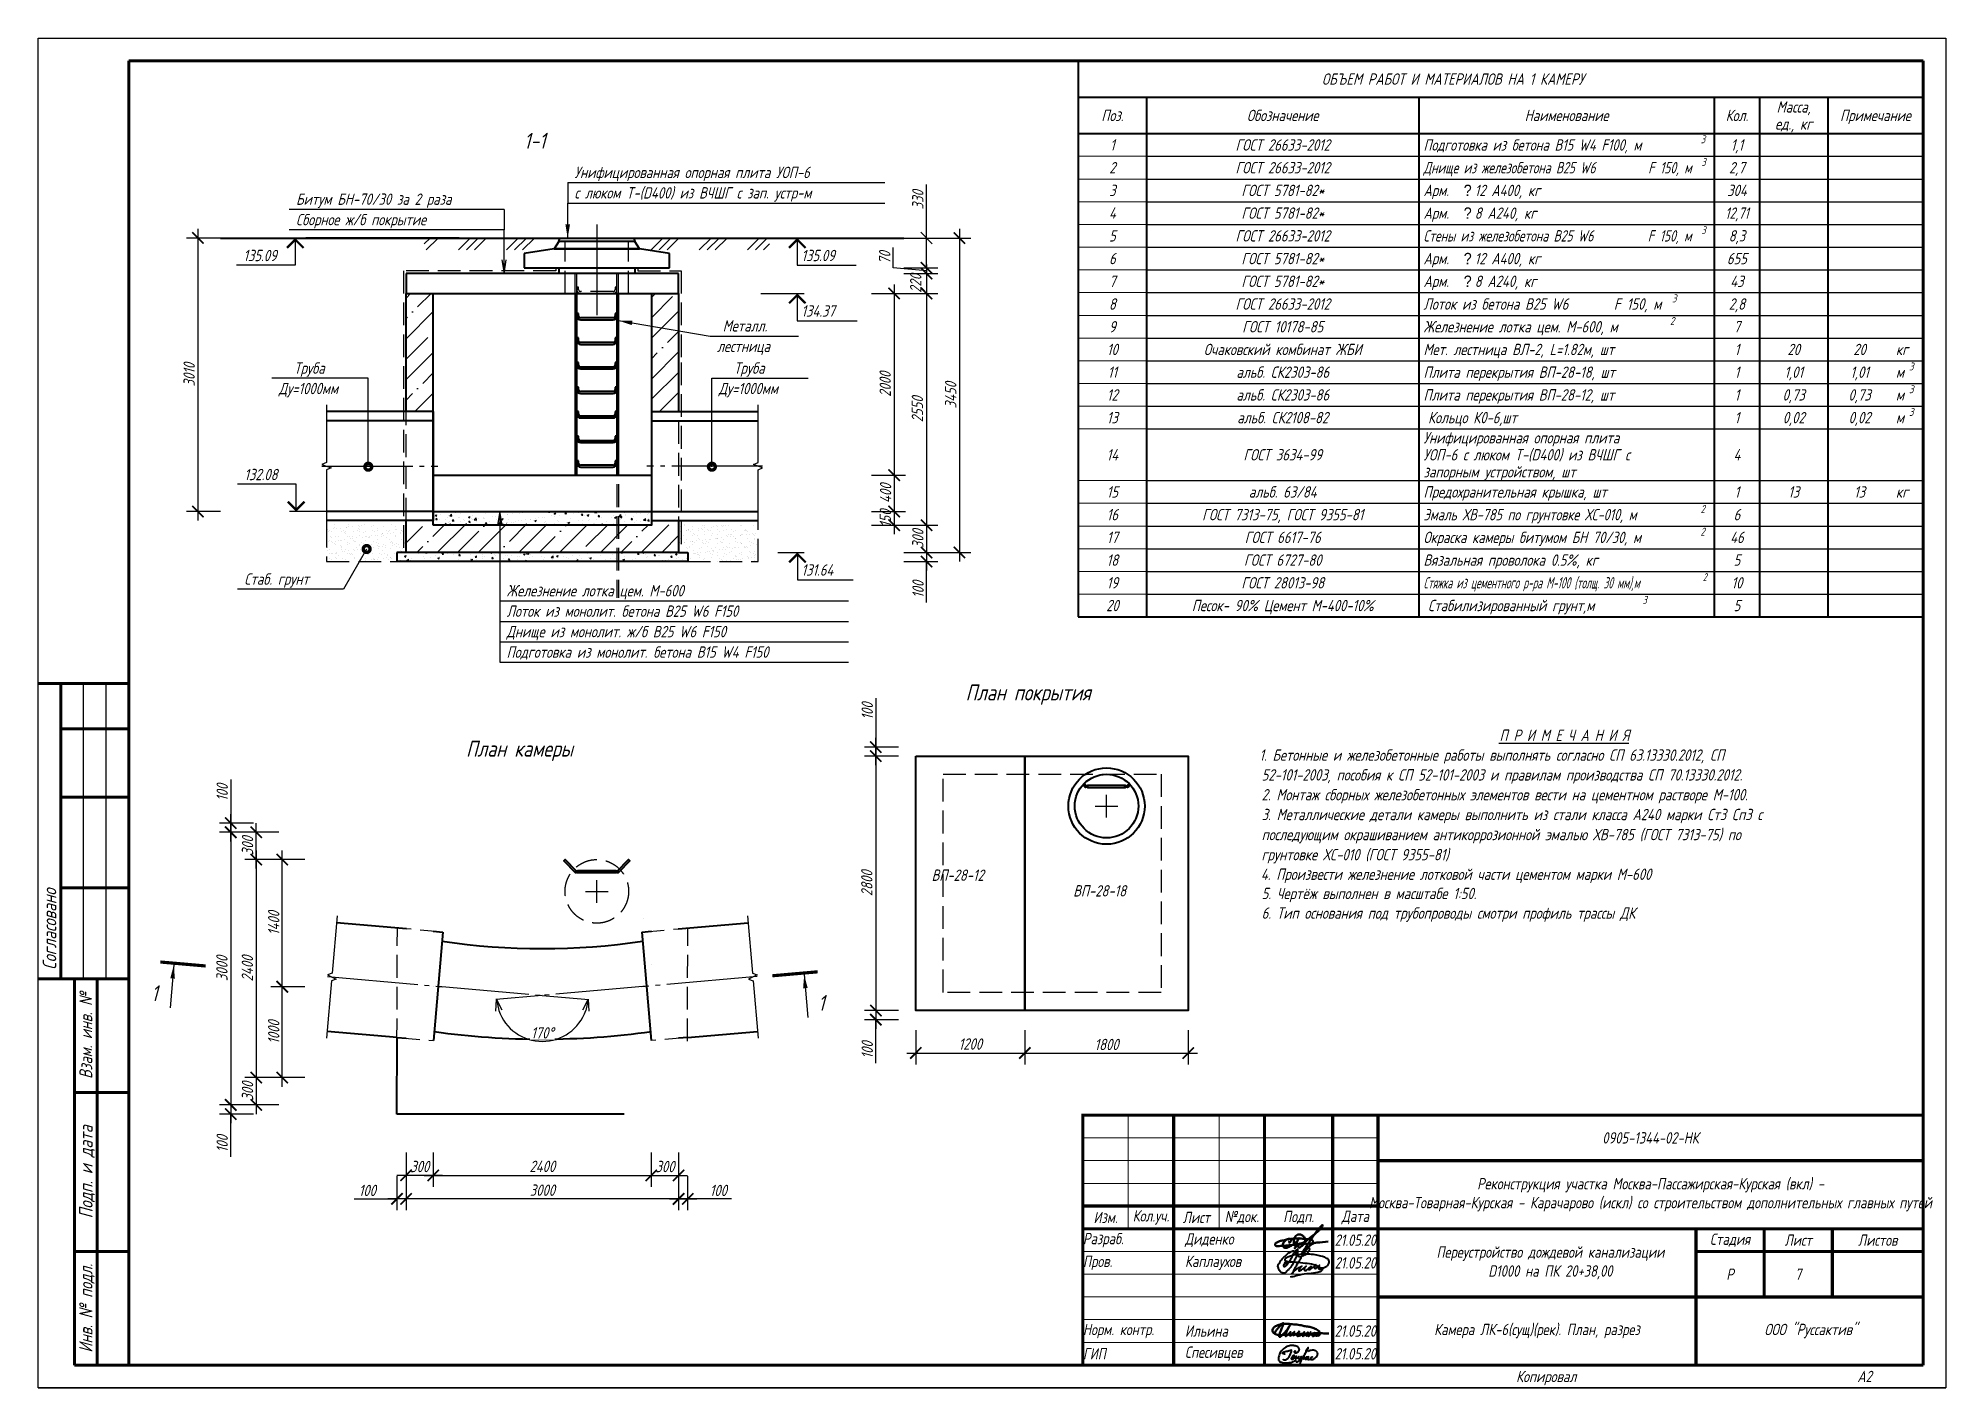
# Model space of a CAD drawing. Header units: millimetres. Extents: x 37188 to 58188, y -72679 to -57829.
import ezdxf
from ezdxf.enums import TextEntityAlignment as Align

# ---------------------------------------------------------------- set-up
doc = ezdxf.new("R2010")
doc.units = ezdxf.units.MM
doc.set_wipeout_variables(frame=1)
for name, pattern in [('GOST2.303 4', [7, 5, -2, 0]), ('GOST2.303 5', [24, 20, -1.5, 1, -1.5]), ('ГОСТ 2.303 4', [7, 5, -2, 0]), ('ГОСТ 2.303 5', [24, 20, -1.5, 1, -1.5])]:
    doc.linetypes.add(name, pattern=pattern)
doc.layers.get('0').update_dxf_attribs({"lineweight": 40})
for name, color, linetype in [('Линии', 7, 'Continuous'), ('Надписи', 7, 'Continuous'), ('СПДС_Надписи', 7, 'Continuous'), ('Штриховка', 7, 'Continuous')]:
    doc.layers.add(name, color=color, linetype=linetype)
doc.layers.add('рамка', color=7, linetype='Continuous', lineweight=0)
doc.styles.add('GOST 2.304', font='CS_Gost2304.shx', dxfattribs={"oblique": 15})
doc.styles.add('GOST 3.5', font='isocpeui.ttf', dxfattribs={"width": 0.8, "height": 3.5})
doc.dimstyles.new('SPDS', dxfattribs={"dimscale": 50, "dimtxt": 2.5, "dimasz": 2.5, "dimexe": 2.5, "dimexo": 0, "dimtad": 1, "dimdec": 0, "dimrnd": 0.001, "dimdsep": 46, "dimtxsty": 'GOST 2.304', "dimblk": 'ARCHTICK', "dimcen": 2.5, "dimdle": 2, "dimadec": 0, "dimazin": 2, "dimtfac": 1, "dimtdec": 0, "dimtmove": 1, "dimatfit": 3, "dimfxl": 5, "dimfxlon": 1, "dimtolj": 1, "dimtzin": 0, "dimarcsym": 0})
doc.dimstyles.new('SPDS$2', dxfattribs={"dimscale": 50, "dimtxt": 2.5, "dimasz": 2.5, "dimexe": 0.18, "dimexo": 0, "dimtad": 1, "dimdec": 0, "dimrnd": 0.001, "dimzin": 0, "dimdsep": 46, "dimtxsty": 'GOST 2.304', "dimblk": 'OPEN30', "dimcen": 0.09, "dimadec": 0, "dimazin": 0, "dimtfac": 1, "dimtdec": 0, "dimtofl": 0, "dimtmove": 0, "dimatfit": 3, "dimfxl": 0.18, "dimtolj": 1, "dimtzin": 0, "dimarcsym": 0})

msp = doc.modelspace()

# ---------------------------------------------------------------- texts
at = {"linetype": 'Continuous', "lineweight": 0, "style": 'GOST 2.304', "oblique": 15}
msp.add_text('Копировал', height=125, dxfattribs=at).set_placement((53788.1, -72616.3), align=Align.CENTER)
msp.add_text('A2', height=125, dxfattribs=at).set_placement((57213.1, -72616.3))
at = {"layer": 'Надписи', "linetype": 'Continuous', "ltscale": 50, "style": 'GOST 2.304', "oblique": 15}
for s, p in [('ОБЪЕМ РАБОТ И МАТЕРИАЛОВ НА 1 КАМЕРУ', (52763.1, -58278.8)), ('Масса,', (56513.1, -58585)), ('Поз.', (49013.1, -58678.8)), ('Обозначение', (50888.1, -58678.8)), ('Наименование', (54013.1, -58678.8)), ('Кол.', (55888.1, -58678.8)), ('ед., кг', (56513.1, -58772.5)), ('Примечание', (57413.1, -58678.8)), ('1', (49013.1, -59003.8)), ('ГОСТ 26633-2012', (50888.1, -59003.8)), ('1,1', (55888.1, -59003.8)), ('2', (49013.1, -59253.8)), ('ГОСТ 26633-2012', (50888.1, -59253.8)), ('2,7', (55888.1, -59253.8)), ('3', (49013.1, -59503.8)), ('ГОСТ 5781-82*', (50888.1, -59503.8)), ('304', (55888.1, -59503.8)), ('4', (49013.1, -59753.8)), ('ГОСТ 5781-82*', (50888.1, -59753.8)), ('5', (49013.1, -60003.8)), ('ГОСТ 26633-2012', (50888.1, -60003.8)), ('8,3', (55888.1, -60003.8)), ('6', (49013.1, -60253.8)), ('ГОСТ 5781-82*', (50888.1, -60253.8)), ('655', (55888.1, -60253.8)), ('7', (49013.1, -60503.8)), ('ГОСТ 5781-82*', (50888.1, -60503.8)), ('43', (55888.1, -60503.8)), ('8', (49013.1, -60753.8)), ('ГОСТ 26633-2012', (50888.1, -60753.8)), ('2,8', (55888.1, -60753.8)), ('9', (49013.1, -61003.8)), ('ГОСТ 10178-85', (50888.1, -61003.8)), ('7', (55888.1, -61003.8)), ('10', (49013.1, -61253.8)), ('Очаковский комбинат ЖБИ', (50888.1, -61253.8)), ('1', (55888.1, -61253.8)), ('20', (56513.1, -61253.8)), ('20', (57238.1, -61253.8)), ('11', (49013.1, -61503.8)), ('альб. СК2303-86', (50888.1, -61503.8)), ('1', (55888.1, -61503.8)), ('1,01', (56513.1, -61503.8)), ('1,01', (57238.1, -61503.8)), ('12', (49013.1, -61753.8)), ('альб. СК2303-86', (50888.1, -61753.8)), ('1', (55888.1, -61753.8)), ('0,73', (56513.1, -61753.8)), ('0,73', (57238.1, -61753.8)), ('13', (49013.1, -62003.8)), ('альб. СК2108-82', (50888.1, -62003.8)), ('1', (55888.1, -62003.8)), ('0,02', (56513.1, -62003.8)), ('0,02', (57238.1, -62003.8)), ('14', (49013.1, -62412.5)), ('ГОСТ 3634-99', (50888.1, -62412.5)), ('4', (55888.1, -62412.5)), ('15', (49013.1, -62821.3)), ('альб. 63/84', (50888.1, -62821.3)), ('1', (55888.1, -62821.3)), ('13', (56513.1, -62821.3)), ('13', (57238.1, -62821.3)), ('16', (49013.1, -63071.3)), ('ГОСТ 7313-75, ГОСТ 9355-81', (50888.1, -63071.3)), ('6', (55888.1, -63071.3)), ('17', (49013.1, -63321.3)), ('ГОСТ 6617-76', (50888.1, -63321.3)), ('46', (55888.1, -63321.3)), ('18', (49013.1, -63571.3)), ('ГОСТ 6727-80', (50888.1, -63571.3)), ('5', (55888.1, -63571.3)), ('19', (49013.1, -63821.3)), ('ГОСТ 28013-98', (50888.1, -63821.3)), ('10', (55888.1, -63821.3)), ('20', (49013.1, -64071.3)), ('Песок- 90% Цемент М-400-10%', (50888.1, -64071.3)), ('5', (55888.1, -64071.3))]:
    msp.add_text(s, height=125, dxfattribs=at).set_placement(p, align=Align.MIDDLE_CENTER)
for s, height, p in [('1-1', 175, (42535.3, -59044.9)), ('135.09', 125, (39447, -60282.5)), ('135.09', 125, (45590.1, -60282.5)), ('134.37', 125, (45590.1, -60892.5)), ('132.08', 125, (39457.7, -62692.5)), ('131.64', 125, (45590.7, -63742.5)), ('План покрытия', 175, (47397.6, -65115.6)), ('План камеры', 175, (41898.6, -65734.3))]:
    msp.add_text(s, height=height, dxfattribs=at).set_placement(p)
for s, height, width, p in [('Подготовка из бетона В15 W4 F100, м', 125, 0.98339, (52438.1, -59003.8)), ('3', 87.5, 0.98339, (55490.4, -58941.3)), ('Днище из железобетона В25 W6 ', 125, 0.915382, (52438.1, -59253.8)), ('F', 125, 0.915382, (54911.7, -59253.8)), ('150, м', 125, 0.915382, (55041.7, -59253.8)), ('3', 87.5, 0.915382, (55497.1, -59191.3)), ('Стены из железобетона В25 W6 ', 125, 0.922081, (52438.1, -60003.8)), ('F', 125, 0.922081, (54906.8, -60003.8)), ('150, м', 125, 0.922081, (55037.7, -60003.8)), ('3', 87.5, 0.922081, (55496.5, -59941.3)), ('2', 87.5, 0.964525, (55489.1, -63008.8)), ('Эмаль ХВ-785 по грунтовке ХС-010, м', 125, 0.964525, (52438.1, -63071.3)), ('Окраска камеры битумом БН 70/30, м', 125, 0.983344, (52438.1, -63321.3)), ('2', 87.5, 0.983344, (55487.2, -63258.8)), ('Стяжка из цементного р-ра М-100 (толщ. 30 мм),м', 125, 0.735727, (52438.1, -63821.3)), ('2', 87.5, 0.735727, (55512.6, -63758.8))]:
    msp.add_text(s, height=height, dxfattribs=dict(at, width=width)).set_placement(p, align=Align.MIDDLE_LEFT)
at = {"layer": 'Надписи', "ltscale": 50, "style": 'GOST 2.304', "oblique": 15}
for s, p in [('Битум БН-70/30 за 2 раза', (40026.9, -59662.6)), ('Сборное ж/б покрытие', (40026.9, -59887.6)), ('Металл.', (44723.9, -61056.5)), ('лестница', (44661.4, -61281.5)), ('Труба ', (40005, -61520.9)), ('Труба ', (44847.7, -61520.9)), ('Ду=1000мм', (39837.1, -61745.9)), ('Ду=1000мм', (44679.8, -61745.9)), ('Стаб. грунт', (39457.5, -63842.1)), ('Железнение лотка цем. М-600', (42344.7, -63970.8)), ('Лоток из монолит. бетона В25 W6 F150', (42344.7, -64195.8)), ('Днище из монолит. ж/б В25 W6 F150', (42344.7, -64420.8)), ('Подготовка из монолит. бетона В15 W4 F150', (42344.7, -64645.8))]:
    msp.add_text(s, height=125, dxfattribs=at).set_placement(p)
at = {"layer": 'Надписи', "linetype": 'Continuous', "ltscale": 50, "style": 'GOST 2.304', "oblique": 15}
for s, height, p in [('Арм. ', 125, (52438.1, -59503.8)), ('12 А400, кг', 125, (53001.5, -59503.8)), ('Арм. ', 125, (52438.1, -59753.8)), ('8 А240, кг', 125, (53001.5, -59753.8)), ('Арм. ', 125, (52438.1, -60253.8)), ('12 А400, кг', 125, (53001.5, -60253.8)), ('Арм. ', 125, (52438.1, -60503.8)), ('8 А240, кг', 125, (53001.5, -60503.8)), ('3', 87.5, (55173.7, -60691.3)), ('Лоток из бетона В25 W6 ', 125, (52438.1, -60753.8)), ('F', 125, (54534.1, -60753.8)), ('150, м', 125, (54676.1, -60753.8)), ('2', 87.5, (55151.3, -60941.3)), ('Железнение лотка цем. М-600, м', 125, (52438.1, -61003.8)), ('Мет. лестница ВЛ-2, L=1.82м, шт', 125, (52438.1, -61253.8)), ('кг', 125, (57638.1, -61253.8)), ('Плита перекрытия ВП-28-18, шт', 125, (52438.1, -61503.8)), ('м', 125, (57638.1, -61503.8)), ('3', 87.5, (57782.6, -61441.3)), ('Плита перекрытия ВП-28-12, шт', 125, (52438.1, -61753.8)), ('м', 125, (57638.1, -61753.8)), ('3', 87.5, (57782.6, -61691.3)), ('Кольцо К0-6,шт', 125, (52488.1, -62003.8)), ('3', 87.5, (57782.6, -61941.3)), ('м', 125, (57638.1, -62003.8)), ('Унифицированная опорная плита ', 125, (52438.1, -62225)), ('УОП-6 с люком T-(D400) из ВЧШГ с ', 125, (52438.1, -62412.5)), ('запорным устройством, шт', 125, (52438.1, -62600)), ('Предохранительная крышка, шт', 125, (52438.1, -62821.3)), ('кг', 125, (57638.1, -62821.3)), ('Вязальная проволока 0.5%, кг', 125, (52438.1, -63571.3)), ('Стабилизированный грунт,м', 125, (52488.1, -64071.3)), ('3', 87.5, (54848.2, -64008.8))]:
    msp.add_text(s, height=height, dxfattribs=at).set_placement(p, align=Align.MIDDLE_LEFT)
at = {"layer": 'Надписи', "linetype": 'Continuous', "ltscale": 50, "style": 'GOST 2.304'}
for p in [(52881, -59503.8), (52881, -59753.8), (52881, -60253.8), (52881, -60503.8)]:
    msp.add_text('\ue712', height=125, dxfattribs=at).set_placement(p, align=Align.MIDDLE_LEFT)
at = {"layer": 'Надписи', "linetype": 'Continuous', "ltscale": 50, "style": 'GOST 2.304', "oblique": 15, "width": 0.945096}
msp.add_text('12,71', height=125, dxfattribs=at).set_placement((55888.1, -59753.8), align=Align.MIDDLE_CENTER)
at = {"layer": 'Надписи', "style": 'GOST 2.304', "oblique": 15}
for s, p in [('%%UП Р И М Е Ч А Н И Я', (53275, -65561.1)), ('1. Бетонные и железобетонные работы выполнять согласно СП 63.13330.2012, СП', (50631.2, -65779.1)), ('52-101-2003, пособия к СП 52-101-2003 и правилам производства СП 70.13330.2012.', (50656.3, -65997.2)), ('2. Монтаж сборных железобетонных элементов вести на цементном растворе М-100.', (50656.3, -66215.2)), ('3. Металлические детали камеры выполнить из стали класса А240 марки Ст3 Сп3 с', (50656.3, -66433.2)), ('последующим окрашиванием антикоррозионной эмалью ХВ-785 (ГОСТ 7313-75) по', (50656.3, -66654)), ('грунтовке ХС-010 (ГОСТ 9355-81)', (50654.8, -66874.9)), ('4. Произвести железнение лотковой части цементом марки М-600', (50647.9, -67090.4)), ('5. Чертёж выполнен в масштабе 1:50.', (50656.3, -67302)), ('6. Тип основания под трубопроводы смотри профиль трассы ДК', (50656.3, -67517.6))]:
    msp.add_text(s, height=125, dxfattribs=at).set_placement(p)
at = {"layer": 'Надписи', "linetype": 'Continuous', "style": 'GOST 2.304', "oblique": 15}
msp.add_text('Согласовано', height=150, rotation=90, dxfattribs=at).set_placement((37313.1, -68078.8), align=Align.MIDDLE_LEFT)
for s, height, width, p in [('Взам. инв. №', 140.634, 0.975417, (37713.1, -68803.8)), ('Инв. № подл.', 146.488, 0.97018, (37713.1, -71803.8))]:
    msp.add_text(s, height=height, rotation=90, dxfattribs=dict(at, width=width)).set_placement(p, align=Align.MIDDLE_CENTER)
msp.add_text('Подп. и дата', height=150, rotation=90, dxfattribs=at).set_placement((37713.1, -70303.8), align=Align.MIDDLE_CENTER)
at = {"layer": 'Надписи', "ltscale": 50, "char_height": 125, "attachment_point": 5, "rotation": 90, "style": 'GOST 2.304'}
for s, insert in [('\\A1;330', (46871.6, -59607.6)), ('\\A1;220', (46848.3, -60527.5)), ('\\A1;3010', (38850.3, -61532.5)), ('\\A1;2000', (46512, -61637.5)), ('\\A1;3450', (47233.6, -61757.5)), ('\\A1;400', (46516.8, -62837.5)), ('\\A1;150', (46514.3, -63112.5)), ('\\A1;300', (46871.6, -63337.5)), ('\\A1;100', (46874.1, -63894.9))]:
    msp.add_mtext(s, dxfattribs=dict(at, insert=insert))
at = {"layer": 'рамка', "lineweight": 0, "ltscale": 10, "char_height": 125, "attachment_point": 5, "style": 'GOST 3.5'}
for s, insert, width in [('0905-1344-02-НК', (54938.1, -69928.8), 6000), ('Реконструкция участка Москва-Пассажирская-Курская (вкл) - \\PМосква-Товарная-Курская - Карачарово (искл) со строительством дополнительных главных путей', (54938.1, -70553.8), 6000), ('Изм.', (48938.1, -70803.8), 500), ('Кол.уч.', (49438.1, -70803.8), 500), ('Лист', (49938.1, -70803.8), 500), ('№док.', (50438.1, -70803.8), 500), ('Подп.', (51063.1, -70803.8), 750), ('Дата', (51688.1, -70803.8), 500), ('\\pl295.3125;Переустройство дождевой канализации \\PD1000 на ПК 20+38,00\\P', (53688.1, -71303.8), 3500), ('Стадия', (55813.1, -71053.8), 750), ('Лист', (56563.1, -71053.8), 750), ('Листов', (57438.1, -71053.8), 1000), ('Р', (55813.1, -71428.8), 750), ('7', (56563.1, -71428.8), 750), ('Камера ЛК-6(сущ)(рек). План, разрез', (53688.1, -72053.5), 3500)]:
    msp.add_mtext(s, dxfattribs=dict(at, insert=insert, width=width))
at = {"layer": 'рамка', "lineweight": 0, "ltscale": 10, "transparency": 33554687, "char_height": 125, "style": 'GOST 3.5'}
for s, insert, width, attachment_point in [('\\pi2.5;Разраб.', (48688.1, -71053.8), 1000, 4), ('\\pi125;Диденко', (49688.1, -71053.8), 1000, 4), ('21.05.20', (51688.1, -71053.8), 500, 5), ('\\pi2.5;Пров.', (48688.1, -71303.8), 1000, 4), ('\\pi125;Каплаухов', (49688.1, -71303.8), 1000, 4), ('21.05.20', (51688.1, -71303.8), 500, 5), ('\\pi2.5;Норм. контр.', (48688.1, -72053.8), 1000, 4), ('\\pi125;Ильина', (49688.1, -72053.8), 1000, 4), ('21.05.20', (51688.1, -72053.8), 500, 5), ('{\\fISOCPEUR|b0|i0|c204|p39;\\Q15;ООО "Руссактив"}', (56700.6, -72053.8), 2524.966, 5), ('\\pi125;Спесивцев', (49688.1, -72303.8), 1000, 4), ('\\pi2.5;ГИП', (48688.1, -72303.8), 1000, 4), ('21.05.20', (51688.1, -72303.8), 500, 5)]:
    msp.add_mtext(s, dxfattribs=dict(at, insert=insert, width=width, attachment_point=attachment_point))

# ---------------------------------------------------------------- blocks, each defined once
blk = doc.blocks.new('*U10')
at = {"ltscale": 50}
blk.add_lwpolyline([(-900, 200), (900, 200), (900, -2600), (-900, -2600)], close=True, dxfattribs=at)
blk.add_circle((0, -350), 350, dxfattribs=at)
at = {"layer": 'Линии'}
for p, q in [((-125, -350), (125, -350)), ((0, -475), (0, -225))]:
    blk.add_line(p, q, dxfattribs=at)
at = {"layer": 'Надписи', "ltscale": 50, "style": 'GOST 2.304', "oblique": 15}
blk.add_text('ВП-28-18', height=125, dxfattribs=at).set_placement((-367, -1345))
blk = doc.blocks.new('*U11')
at = {"ltscale": 50}
blk.add_lwpolyline([(-600, 200), (600, 200), (600, -2600), (-600, -2600)], close=True, dxfattribs=at)
at = {"layer": 'Надписи', "ltscale": 50, "style": 'GOST 2.304', "oblique": 15}
blk.add_text('ВП-28-12', height=125, dxfattribs=at).set_placement((-426, -1173))
blk = doc.blocks.new('_ArchTick')
at = {"color": 0, "linetype": 'ByBlock', "const_width": 0.15}
blk.add_lwpolyline([(-0.5, -0.5), (0.5, 0.5)], dxfattribs=at)
blk = doc.blocks.new('*D302')
at = {"layer": 'Defpoints', "color": 0, "ltscale": 50, "transparency": 16777216}
for p in [(46409, -65628), (47740, -65628), (47740, -65728)]:
    blk.add_point(p, dxfattribs=at)
at = {"layer": 'Надписи', "color": 0, "lineweight": -2, "ltscale": 50, "transparency": 16777216}
for p, q in [((46409, -65091), (46409, -65628)), ((46659, -65628), (46284, -65628)), ((46659, -65728), (46284, -65728)), ((46409, -65828), (46409, -65528))]:
    blk.add_line(p, q, dxfattribs=at)
at = {"layer": 'Надписи', "color": 0, "lineweight": -2, "ltscale": 50, "transparency": 16777216, "xscale": 125, "yscale": 125, "zscale": 125}
for p, rotation in [((46409, -65628), 90), ((46409, -65728), 270)]:
    blk.add_blockref('_ArchTick', p, dxfattribs=dict(at, rotation=rotation))
at = {"layer": 'Надписи', "color": 0, "ltscale": 50, "transparency": 16777216, "insert": (46315, -65234), "char_height": 125, "attachment_point": 5, "rotation": 90, "style": 'GOST 2.304'}
blk.add_mtext('\\A1;100', dxfattribs=at)
blk = doc.blocks.new('*D303')
at = {"layer": 'Defpoints', "color": 0, "ltscale": 50, "transparency": 16777216}
for p in [(47740, -65728), (46409, -68528), (47740, -68528)]:
    blk.add_point(p, dxfattribs=at)
at = {"layer": 'Надписи', "color": 0, "lineweight": -2, "ltscale": 50, "transparency": 16777216}
for p, q in [((46659, -65728), (46284, -65728)), ((46409, -65628), (46409, -68628)), ((46659, -68528), (46284, -68528))]:
    blk.add_line(p, q, dxfattribs=at)
at = {"layer": 'Надписи', "color": 0, "lineweight": -2, "ltscale": 50, "transparency": 16777216, "xscale": 125, "yscale": 125, "zscale": 125}
for p, rotation in [((46409, -65728), 90), ((46409, -68528), 270)]:
    blk.add_blockref('_ArchTick', p, dxfattribs=dict(at, rotation=rotation))
at = {"layer": 'Надписи', "color": 0, "ltscale": 50, "transparency": 16777216, "insert": (46310, -67128), "char_height": 125, "attachment_point": 5, "rotation": 90, "style": 'GOST 2.304'}
blk.add_mtext('\\A1;2800', dxfattribs=at)
blk = doc.blocks.new('*D304')
at = {"layer": 'Defpoints', "color": 0, "ltscale": 50, "transparency": 16777216}
for p in [(46409, -68628), (47740, -68528), (47740, -68628)]:
    blk.add_point(p, dxfattribs=at)
at = {"layer": 'Надписи', "color": 0, "lineweight": -2, "ltscale": 50, "transparency": 16777216}
for p, q in [((46409, -68428), (46409, -68728)), ((46659, -68528), (46284, -68528)), ((46659, -68628), (46284, -68628)), ((46409, -69105), (46409, -68628))]:
    blk.add_line(p, q, dxfattribs=at)
at = {"layer": 'Надписи', "color": 0, "lineweight": -2, "ltscale": 50, "transparency": 16777216, "xscale": 125, "yscale": 125, "zscale": 125}
for p, rotation in [((46409, -68528), 90), ((46409, -68628), 270)]:
    blk.add_blockref('_ArchTick', p, dxfattribs=dict(at, rotation=rotation))
at = {"layer": 'Надписи', "color": 0, "ltscale": 50, "transparency": 16777216, "insert": (46315, -68962), "char_height": 125, "attachment_point": 5, "rotation": 90, "style": 'GOST 2.304'}
blk.add_mtext('\\A1;100', dxfattribs=at)
blk = doc.blocks.new('*D305')
at = {"layer": 'Defpoints', "color": 0, "ltscale": 50, "transparency": 16777216}
for p in [(46849, -68252), (48049, -68252), (48049, -68995)]:
    blk.add_point(p, dxfattribs=at)
at = {"layer": 'Надписи', "color": 0, "lineweight": -2, "ltscale": 50, "transparency": 16777216}
for p, q in [((46849, -68745), (46849, -69120)), ((48049, -68745), (48049, -69120)), ((46749, -68995), (48149, -68995))]:
    blk.add_line(p, q, dxfattribs=at)
at = {"layer": 'Надписи', "color": 0, "lineweight": -2, "ltscale": 50, "transparency": 16777216, "xscale": 125, "yscale": 125, "zscale": 125, "rotation": 180}
blk.add_blockref('_ArchTick', (46849, -68995), dxfattribs=at)
at = {"layer": 'Надписи', "color": 0, "lineweight": -2, "ltscale": 50, "transparency": 16777216, "xscale": 125, "yscale": 125, "zscale": 125}
blk.add_blockref('_ArchTick', (48049, -68995), dxfattribs=at)
at = {"layer": 'Надписи', "color": 0, "ltscale": 50, "transparency": 16777216, "insert": (47449, -68896), "char_height": 125, "attachment_point": 5, "style": 'GOST 2.304'}
blk.add_mtext('\\A1;1200', dxfattribs=at)
blk = doc.blocks.new('*D306')
at = {"layer": 'Defpoints', "color": 0, "ltscale": 50, "transparency": 16777216}
for p in [(48049, -68252), (49849, -68252), (49849, -68995)]:
    blk.add_point(p, dxfattribs=at)
at = {"layer": 'Надписи', "color": 0, "lineweight": -2, "ltscale": 50, "transparency": 16777216}
for p, q in [((48049, -68745), (48049, -69120)), ((49849, -68745), (49849, -69120)), ((47949, -68995), (49949, -68995))]:
    blk.add_line(p, q, dxfattribs=at)
at = {"layer": 'Надписи', "color": 0, "lineweight": -2, "ltscale": 50, "transparency": 16777216, "xscale": 125, "yscale": 125, "zscale": 125, "rotation": 180}
blk.add_blockref('_ArchTick', (48049, -68995), dxfattribs=at)
at = {"layer": 'Надписи', "color": 0, "lineweight": -2, "ltscale": 50, "transparency": 16777216, "xscale": 125, "yscale": 125, "zscale": 125}
blk.add_blockref('_ArchTick', (49849, -68995), dxfattribs=at)
at = {"layer": 'Надписи', "color": 0, "ltscale": 50, "transparency": 16777216, "insert": (48949, -68901), "char_height": 125, "attachment_point": 5, "style": 'GOST 2.304'}
blk.add_mtext('\\A1;1800', dxfattribs=at)
blk = doc.blocks.new('_Oblique')
at = {"color": 0, "linetype": 'ByBlock', "lineweight": -2}
blk.add_line((-0.5, -0.5), (0.5, 0.5), dxfattribs=at)
blk = doc.blocks.new('*U7')
at = {"ltscale": 50}
for p, q in [((-210, -124), (210, -124)), ((210, -144), (-210, -144))]:
    blk.add_line(p, q, dxfattribs=at)
at = {"color": 7, "linetype": 'Continuous', "ltscale": 50}
for points in [[(-223, -127), (-350, 0), (-364, -14), (-237, -141)], [(223, -127), (350, 0), (364, -14), (237, -141)]]:
    blk.add_lwpolyline(points, dxfattribs=at)
at = {"ltscale": 50}
for centre in [(-230, -134), (-210, -134), (210, -134), (230, -134)]:
    blk.add_circle(centre, 10, dxfattribs=at)
blk = doc.blocks.new('*D314')
at = {"layer": 'Defpoints', "color": 0, "ltscale": 50, "transparency": 16777216}
for p in [(39875, -68266), (41506, -68266), (41506, -69266)]:
    blk.add_point(p, dxfattribs=at)
at = {"layer": 'Надписи', "color": 0, "lineweight": -2, "ltscale": 50, "transparency": 16777216}
for p, q in [((39875, -69366), (39875, -68166)), ((40125, -68266), (39750, -68266)), ((40125, -69266), (39750, -69266))]:
    blk.add_line(p, q, dxfattribs=at)
at = {"layer": 'Надписи', "color": 0, "lineweight": -2, "ltscale": 50, "transparency": 16777216, "xscale": 125, "yscale": 125, "zscale": 125}
for p, rotation in [((39875, -68266), 90), ((39875, -69266), 270)]:
    blk.add_blockref('_ArchTick', p, dxfattribs=dict(at, rotation=rotation))
at = {"layer": 'Надписи', "color": 0, "ltscale": 50, "transparency": 16777216, "insert": (39781, -68766), "char_height": 125, "attachment_point": 5, "rotation": 90, "style": 'GOST 2.304'}
blk.add_mtext('\\A1;1000', dxfattribs=at)
blk = doc.blocks.new('*D315')
at = {"layer": 'Defpoints', "color": 0, "ltscale": 50, "transparency": 16777216}
for p in [(39875, -66866), (41506, -66866), (41506, -68266)]:
    blk.add_point(p, dxfattribs=at)
at = {"layer": 'Надписи', "color": 0, "lineweight": -2, "ltscale": 50, "transparency": 16777216}
for p, q in [((39875, -68366), (39875, -66766)), ((40125, -66866), (39750, -66866)), ((40125, -68266), (39750, -68266))]:
    blk.add_line(p, q, dxfattribs=at)
at = {"layer": 'Надписи', "color": 0, "lineweight": -2, "ltscale": 50, "transparency": 16777216, "xscale": 125, "yscale": 125, "zscale": 125}
for p, rotation in [((39875, -66866), 90), ((39875, -68266), 270)]:
    blk.add_blockref('_ArchTick', p, dxfattribs=dict(at, rotation=rotation))
at = {"layer": 'Надписи', "color": 0, "ltscale": 50, "transparency": 16777216, "insert": (39781, -67566), "char_height": 125, "attachment_point": 5, "rotation": 90, "style": 'GOST 2.304'}
blk.add_mtext('\\A1;1400', dxfattribs=at)
blk = doc.blocks.new('*D316')
at = {"layer": 'Defpoints', "color": 0, "ltscale": 50, "transparency": 16777216}
for p in [(41221, -69266), (39589, -69566), (41221, -69566)]:
    blk.add_point(p, dxfattribs=at)
at = {"layer": 'Надписи', "color": 0, "lineweight": -2, "ltscale": 50, "transparency": 16777216}
for p, q in [((39839, -69266), (39464, -69266)), ((39589, -69166), (39589, -69666)), ((39839, -69566), (39464, -69566))]:
    blk.add_line(p, q, dxfattribs=at)
at = {"layer": 'Надписи', "color": 0, "lineweight": -2, "ltscale": 50, "transparency": 16777216, "xscale": 125, "yscale": 125, "zscale": 125}
for p, rotation in [((39589, -69266), 90), ((39589, -69566), 270)]:
    blk.add_blockref('_ArchTick', p, dxfattribs=dict(at, rotation=rotation))
at = {"layer": 'Надписи', "color": 0, "ltscale": 50, "transparency": 16777216, "insert": (39493, -69416), "char_height": 125, "attachment_point": 5, "rotation": 90, "style": 'GOST 2.304'}
blk.add_mtext('\\A1;300', dxfattribs=at)
blk = doc.blocks.new('*D317')
at = {"layer": 'Defpoints', "color": 0, "ltscale": 50, "transparency": 16777216}
for p in [(39589, -66566), (41221, -66566), (41221, -66866)]:
    blk.add_point(p, dxfattribs=at)
at = {"layer": 'Надписи', "color": 0, "lineweight": -2, "ltscale": 50, "transparency": 16777216}
for p, q in [((39839, -66566), (39464, -66566)), ((39589, -66966), (39589, -66466)), ((39839, -66866), (39464, -66866))]:
    blk.add_line(p, q, dxfattribs=at)
at = {"layer": 'Надписи', "color": 0, "lineweight": -2, "ltscale": 50, "transparency": 16777216, "xscale": 125, "yscale": 125, "zscale": 125}
for p, rotation in [((39589, -66566), 90), ((39589, -66866), 270)]:
    blk.add_blockref('_ArchTick', p, dxfattribs=dict(at, rotation=rotation))
at = {"layer": 'Надписи', "color": 0, "ltscale": 50, "transparency": 16777216, "insert": (39493, -66716), "char_height": 125, "attachment_point": 5, "rotation": 90, "style": 'GOST 2.304'}
blk.add_mtext('\\A1;300', dxfattribs=at)
blk = doc.blocks.new('*D307')
at = {"layer": 'Defpoints', "color": 0, "ltscale": 50, "transparency": 16777216}
for p in [(39308, -66466), (41096, -66466), (41096, -66566)]:
    blk.add_point(p, dxfattribs=at)
at = {"layer": 'Надписи', "color": 0, "lineweight": -2, "ltscale": 50, "transparency": 16777216}
for p, q in [((39308, -65986), (39308, -66466)), ((39558, -66466), (39183, -66466)), ((39558, -66566), (39183, -66566)), ((39308, -66666), (39308, -66366))]:
    blk.add_line(p, q, dxfattribs=at)
at = {"layer": 'Надписи', "color": 0, "lineweight": -2, "ltscale": 50, "transparency": 16777216, "xscale": 125, "yscale": 125, "zscale": 125}
for p, rotation in [((39308, -66466), 90), ((39308, -66566), 270)]:
    blk.add_blockref('_ArchTick', p, dxfattribs=dict(at, rotation=rotation))
at = {"layer": 'Надписи', "color": 0, "ltscale": 50, "transparency": 16777216, "insert": (39214, -66129), "char_height": 125, "attachment_point": 5, "rotation": 90, "style": 'GOST 2.304'}
blk.add_mtext('\\A1;100', dxfattribs=at)
blk = doc.blocks.new('*D318')
at = {"layer": 'Defpoints', "color": 0, "ltscale": 50, "transparency": 16777216}
for p in [(39898, -66566), (39308, -69566), (39898, -69566)]:
    blk.add_point(p, dxfattribs=at)
at = {"layer": 'Надписи', "color": 0, "lineweight": -2, "ltscale": 50, "transparency": 16777216}
for p, q in [((39558, -66566), (39183, -66566)), ((39308, -66466), (39308, -69666)), ((39558, -69566), (39183, -69566))]:
    blk.add_line(p, q, dxfattribs=at)
at = {"layer": 'Надписи', "color": 0, "lineweight": -2, "ltscale": 50, "transparency": 16777216, "xscale": 125, "yscale": 125, "zscale": 125}
for p, rotation in [((39308, -66566), 90), ((39308, -69566), 270)]:
    blk.add_blockref('_ArchTick', p, dxfattribs=dict(at, rotation=rotation))
at = {"layer": 'Надписи', "color": 0, "ltscale": 50, "transparency": 16777216, "insert": (39211, -68066), "char_height": 125, "attachment_point": 5, "rotation": 90, "style": 'GOST 2.304'}
blk.add_mtext('\\A1;3000', dxfattribs=at)
blk = doc.blocks.new('*D308')
at = {"layer": 'Defpoints', "color": 0, "ltscale": 50, "transparency": 16777216}
for p in [(39308, -69666), (39898, -69566), (39898, -69666)]:
    blk.add_point(p, dxfattribs=at)
at = {"layer": 'Надписи', "color": 0, "lineweight": -2, "ltscale": 50, "transparency": 16777216}
for p, q in [((39308, -69466), (39308, -69766)), ((39558, -69566), (39183, -69566)), ((39558, -69666), (39183, -69666)), ((39308, -70137), (39308, -69666))]:
    blk.add_line(p, q, dxfattribs=at)
at = {"layer": 'Надписи', "color": 0, "lineweight": -2, "ltscale": 50, "transparency": 16777216, "xscale": 125, "yscale": 125, "zscale": 125}
for p, rotation in [((39308, -69566), 90), ((39308, -69666), 270)]:
    blk.add_blockref('_ArchTick', p, dxfattribs=dict(at, rotation=rotation))
at = {"layer": 'Надписи', "color": 0, "ltscale": 50, "transparency": 16777216, "insert": (39214, -69994), "char_height": 125, "attachment_point": 5, "rotation": 90, "style": 'GOST 2.304'}
blk.add_mtext('\\A1;100', dxfattribs=at)
blk = doc.blocks.new('*D309')
at = {"layer": 'Defpoints', "color": 0, "ltscale": 50, "transparency": 16777216}
for p in [(39692, -66866), (39589, -69266), (39692, -69266)]:
    blk.add_point(p, dxfattribs=at)
at = {"layer": 'СПДС_Надписи', "color": 0, "lineweight": -2, "ltscale": 50, "transparency": 16777216}
for p, q in [((39589, -66766), (39589, -69366)), ((39692, -66866), (39464, -66866)), ((39692, -69266), (39464, -69266))]:
    blk.add_line(p, q, dxfattribs=at)
at = {"layer": 'СПДС_Надписи', "color": 0, "lineweight": -2, "ltscale": 50, "transparency": 16777216, "xscale": 125, "yscale": 125, "zscale": 125}
for p, rotation in [((39589, -66866), 90), ((39589, -69266), 270)]:
    blk.add_blockref('_ArchTick', p, dxfattribs=dict(at, rotation=rotation))
at = {"layer": 'СПДС_Надписи', "color": 0, "ltscale": 50, "transparency": 16777216, "insert": (39491, -68066), "char_height": 125, "attachment_point": 5, "rotation": 90, "style": 'GOST 2.304', "bg_fill": 3, "box_fill_scale": 1.1, "bg_fill_color": 256, "bg_fill_true_color": 13158600, "bg_fill_transparency": 0}
blk.add_mtext('\\A1;2400', dxfattribs=at)
blk = doc.blocks.new('*D319')
at = {"layer": 'Defpoints', "color": 0, "ltscale": 50, "transparency": 16777216}
for p in [(41238, -68709), (41538, -68709), (41238, -70341)]:
    blk.add_point(p, dxfattribs=at)
at = {"layer": 'Надписи', "color": 0, "lineweight": -2, "ltscale": 50, "transparency": 16777216}
for p, q in [((41238, -70091), (41238, -70466)), ((41538, -70091), (41538, -70466)), ((41638, -70341), (41138, -70341))]:
    blk.add_line(p, q, dxfattribs=at)
at = {"layer": 'Надписи', "color": 0, "lineweight": -2, "ltscale": 50, "transparency": 16777216, "xscale": 125, "yscale": 125, "zscale": 125, "rotation": 180}
blk.add_blockref('_ArchTick', (41238, -70341), dxfattribs=at)
at = {"layer": 'Надписи', "color": 0, "lineweight": -2, "ltscale": 50, "transparency": 16777216, "xscale": 125, "yscale": 125, "zscale": 125}
blk.add_blockref('_ArchTick', (41538, -70341), dxfattribs=at)
at = {"layer": 'Надписи', "color": 0, "ltscale": 50, "transparency": 16777216, "insert": (41388, -70244), "char_height": 125, "attachment_point": 5, "style": 'GOST 2.304'}
blk.add_mtext('\\A1;300', dxfattribs=at)
blk = doc.blocks.new('*D320')
at = {"layer": 'Defpoints', "color": 0, "ltscale": 50, "transparency": 16777216}
for p in [(43938, -68709), (44238, -68709), (44238, -70341)]:
    blk.add_point(p, dxfattribs=at)
at = {"layer": 'Надписи', "color": 0, "lineweight": -2, "ltscale": 50, "transparency": 16777216}
for p, q in [((43938, -70091), (43938, -70466)), ((44238, -70091), (44238, -70466)), ((43838, -70341), (44338, -70341))]:
    blk.add_line(p, q, dxfattribs=at)
at = {"layer": 'Надписи', "color": 0, "lineweight": -2, "ltscale": 50, "transparency": 16777216, "xscale": 125, "yscale": 125, "zscale": 125, "rotation": 180}
blk.add_blockref('_ArchTick', (43938, -70341), dxfattribs=at)
at = {"layer": 'Надписи', "color": 0, "lineweight": -2, "ltscale": 50, "transparency": 16777216, "xscale": 125, "yscale": 125, "zscale": 125}
blk.add_blockref('_ArchTick', (44238, -70341), dxfattribs=at)
at = {"layer": 'Надписи', "color": 0, "ltscale": 50, "transparency": 16777216, "insert": (44088, -70244), "char_height": 125, "attachment_point": 5, "style": 'GOST 2.304'}
blk.add_mtext('\\A1;300', dxfattribs=at)
blk = doc.blocks.new('*D310')
at = {"layer": 'Defpoints', "color": 0, "ltscale": 50, "transparency": 16777216}
for p in [(44238, -68812), (44338, -68812), (44338, -70600)]:
    blk.add_point(p, dxfattribs=at)
at = {"layer": 'Надписи', "color": 0, "lineweight": -2, "ltscale": 50, "transparency": 16777216}
for p, q in [((44238, -70350), (44238, -70725)), ((44338, -70350), (44338, -70725)), ((44138, -70600), (44438, -70600)), ((44819, -70600), (44338, -70600))]:
    blk.add_line(p, q, dxfattribs=at)
at = {"layer": 'Надписи', "color": 0, "lineweight": -2, "ltscale": 50, "transparency": 16777216, "xscale": 125, "yscale": 125, "zscale": 125, "rotation": 180}
blk.add_blockref('_ArchTick', (44238, -70600), dxfattribs=at)
at = {"layer": 'Надписи', "color": 0, "lineweight": -2, "ltscale": 50, "transparency": 16777216, "xscale": 125, "yscale": 125, "zscale": 125}
blk.add_blockref('_ArchTick', (44338, -70600), dxfattribs=at)
at = {"layer": 'Надписи', "color": 0, "ltscale": 50, "transparency": 16777216, "insert": (44675, -70507), "char_height": 125, "attachment_point": 5, "style": 'GOST 2.304'}
blk.add_mtext('\\A1;100', dxfattribs=at)
blk = doc.blocks.new('*D321')
at = {"layer": 'Defpoints', "color": 0, "ltscale": 50, "transparency": 16777216}
for p in [(41238, -70010), (44238, -70010), (41238, -70600)]:
    blk.add_point(p, dxfattribs=at)
at = {"layer": 'Надписи', "color": 0, "lineweight": -2, "ltscale": 50, "transparency": 16777216}
for p, q in [((41238, -70350), (41238, -70725)), ((44238, -70350), (44238, -70725)), ((44338, -70600), (41138, -70600))]:
    blk.add_line(p, q, dxfattribs=at)
at = {"layer": 'Надписи', "color": 0, "lineweight": -2, "ltscale": 50, "transparency": 16777216, "xscale": 125, "yscale": 125, "zscale": 125, "rotation": 180}
blk.add_blockref('_ArchTick', (41238, -70600), dxfattribs=at)
at = {"layer": 'Надписи', "color": 0, "lineweight": -2, "ltscale": 50, "transparency": 16777216, "xscale": 125, "yscale": 125, "zscale": 125}
blk.add_blockref('_ArchTick', (44238, -70600), dxfattribs=at)
at = {"layer": 'Надписи', "color": 0, "ltscale": 50, "transparency": 16777216, "insert": (42738, -70504), "char_height": 125, "attachment_point": 5, "style": 'GOST 2.304'}
blk.add_mtext('\\A1;3000', dxfattribs=at)
blk = doc.blocks.new('*D311')
at = {"layer": 'Defpoints', "color": 0, "ltscale": 50, "transparency": 16777216}
for p in [(41138, -70010), (41238, -70010), (41138, -70600)]:
    blk.add_point(p, dxfattribs=at)
at = {"layer": 'Надписи', "color": 0, "lineweight": -2, "ltscale": 50, "transparency": 16777216}
for p, q in [((41138, -70350), (41138, -70725)), ((41238, -70350), (41238, -70725)), ((40667, -70600), (41138, -70600)), ((41338, -70600), (41038, -70600))]:
    blk.add_line(p, q, dxfattribs=at)
at = {"layer": 'Надписи', "color": 0, "lineweight": -2, "ltscale": 50, "transparency": 16777216, "xscale": 125, "yscale": 125, "zscale": 125, "rotation": 180}
blk.add_blockref('_ArchTick', (41138, -70600), dxfattribs=at)
at = {"layer": 'Надписи', "color": 0, "lineweight": -2, "ltscale": 50, "transparency": 16777216, "xscale": 125, "yscale": 125, "zscale": 125}
blk.add_blockref('_ArchTick', (41238, -70600), dxfattribs=at)
at = {"layer": 'Надписи', "color": 0, "ltscale": 50, "transparency": 16777216, "insert": (40811, -70507), "char_height": 125, "attachment_point": 5, "style": 'GOST 2.304'}
blk.add_mtext('\\A1;100', dxfattribs=at)
blk = doc.blocks.new('*D312')
at = {"layer": 'Defpoints', "color": 0, "ltscale": 50, "transparency": 16777216}
for p in [(41538, -70228), (43938, -70301), (43938, -70341)]:
    blk.add_point(p, dxfattribs=at)
at = {"layer": 'СПДС_Надписи', "color": 0, "lineweight": -2, "ltscale": 50, "transparency": 16777216}
for p, q in [((41438, -70341), (44038, -70341)), ((41538, -70228), (41538, -70466)), ((43938, -70301), (43938, -70466))]:
    blk.add_line(p, q, dxfattribs=at)
at = {"layer": 'СПДС_Надписи', "color": 0, "lineweight": -2, "ltscale": 50, "transparency": 16777216, "xscale": 125, "yscale": 125, "zscale": 125, "rotation": 180}
blk.add_blockref('_ArchTick', (41538, -70341), dxfattribs=at)
at = {"layer": 'СПДС_Надписи', "color": 0, "lineweight": -2, "ltscale": 50, "transparency": 16777216, "xscale": 125, "yscale": 125, "zscale": 125}
blk.add_blockref('_ArchTick', (43938, -70341), dxfattribs=at)
at = {"layer": 'СПДС_Надписи', "color": 0, "ltscale": 50, "transparency": 16777216, "insert": (42738, -70242), "char_height": 125, "attachment_point": 5, "style": 'GOST 2.304', "bg_fill": 3, "box_fill_scale": 1.1, "bg_fill_color": 256, "bg_fill_true_color": 13158600, "bg_fill_transparency": 0}
blk.add_mtext('\\A1;2400', dxfattribs=at)
blk = doc.blocks.new('*U112')
at = {"ltscale": 50}
for p, q in [((0, 1100), (0, 1100)), ((0, 1100), (0, -100)), ((402, 1100), (1175, 1100)), ((0, -100), (0, -100)), ((402, -100), (1175, -100))]:
    blk.add_line(p, q, dxfattribs=at)
at = {"layer": 'Линии', "linetype": 'GOST2.303 4', "ltscale": 50}
for p, q in [((0, 1100), (402, 1100)), ((402, -100), (0, -100))]:
    blk.add_line(p, q, dxfattribs=at)
at = {"layer": 'Линии', "linetype": 'GOST2.303 5', "ltscale": 50}
blk.add_line((1225, 500), (-50, 500), dxfattribs=at)
at = {"layer": 'Линии', "ltscale": 50}
blk.add_lwpolyline([(1175, 1175), (1175, 541), (1225, 519), (1125, 481), (1175, 459), (1175, -175)], dxfattribs=at)
blk = doc.blocks.new('_Open30')
at = {"color": 0, "linetype": 'ByBlock', "lineweight": -2}
for p, q in [((-1, 0.27), (0, 0)), ((0, 0), (-1, -0.27)), ((0, 0), (-1, 0))]:
    blk.add_line(p, q, dxfattribs=at)
blk = doc.blocks.new('*D313')
at = {"layer": 'Defpoints', "color": 0, "ltscale": 50, "transparency": 16777216}
for p in [(41006, -68210), (44597, -68199), (42738, -68361), (42738, -68361)]:
    blk.add_point(p, dxfattribs=at)
at = {"layer": 'СПДС_Надписи', "color": 0, "lineweight": -2, "ltscale": 50, "transparency": 16777216}
for q in [(42225, -68406), (43251, -68406)]:
    blk.add_line((42738, -68361), q, dxfattribs=at)
blk.add_arc((42738, -68361), 506, 199.203, 340.797, dxfattribs=at)
at = {"layer": 'СПДС_Надписи', "color": 0, "lineweight": -2, "ltscale": 50, "transparency": 16777216, "xscale": 125, "yscale": 125, "zscale": 125}
for p, rotation in [((42234, -68406), 102.1015162265174), ((43242, -68406), 77.89848377348305)]:
    blk.add_blockref('_Open30', p, dxfattribs=dict(at, rotation=rotation))
at = {"layer": 'СПДС_Надписи', "color": 0, "ltscale": 50, "transparency": 16777216, "insert": (42738, -68773), "char_height": 125, "attachment_point": 5, "style": 'GOST 2.304', "bg_fill": 3, "box_fill_scale": 1.1, "bg_fill_color": 256, "bg_fill_true_color": 13158600, "bg_fill_transparency": 0}
blk.add_mtext('\\A1;170°', dxfattribs=at)
at = {"layer": 'Defpoints', "color": 0, "ltscale": 50, "transparency": 16777216}
blk.add_point((42498, -68806), dxfattribs=at)
blk = doc.blocks.new('A$C1d0115c7')
at = {"color": 5, "lineweight": 40, "ltscale": 0.5, "true_color": 0x0000ff}
for points in [[(59.9, 44.1), (60.2, 44.7), (59.8, 45.3), (58.9, 46), (57.8, 45.4), (56, 43.9), (55.5, 43.2), (55.5, 42.5), (56.1, 41.3), (57.5, 40.3), (58.9, 39.4), (61.5, 39.1), (65, 40.4), (68.6, 42.7), (71.7, 46.1), (73.6, 49.7), (73.5, 53.4), (70.7, 58.4), (65.5, 61.9), (59.1, 63.9), (52.7, 65), (43, 64.7), (34.7, 63), (26.1, 59.4), (19.1, 54.5), (12.3, 48), (6.9, 41.6), (3.4, 34.3), (1.2, 26.6), (0.3, 22.9), (0.1, 20.6), (0.1, 16.7), (0.6, 13.7), (2.4, 11), (6.3, 8.3), (11.4, 6.1), (16.4, 4.7), (20.9, 4), (29.2, 4.1), (35.6, 4.8), (40.9, 5.3), (47.6, 6.8), (51.9, 8.8), (55.5, 10.7), (58.4, 12.4), (59.9, 13.4), (60.4, 13.8), (60.4, 13.1), (60.6, 11.3), (62.1, 8.8), (64.2, 7.9), (67.9, 8.7), (71.4, 10.8), (75.3, 14), (78.9, 17.8), (86.5, 25.7), (94.5, 36.6), (98.1, 41.8), (101.2, 47.5), (103.6, 52.9), (104.8, 55.6), (104.8, 57), (104.8, 58.4), (103.4, 57.1), (100.9, 52.7), (97.1, 45), (93, 35.6), (86.4, 24.5), (80.6, 14.3), (77.7, 8), (76.2, 3.4), (75.4, 0.3), (75.4, 0), (75.8, 0.1), (76.5, 0.6)], [(23.5, 35.4), (21.7, 35.1), (18.2, 35.9), (15.3, 36.9), (13.8, 37.6), (13.1, 38), (13.7, 38.7), (15.4, 40.1), (19.2, 42.4), (23.9, 44), (29.8, 45.4), (34.3, 46.1), (38, 47.3), (42.4, 48.4), (48.5, 50.6)], [(45.7, 46.9), (44.6, 42.7), (42.9, 37.9), (40.5, 32.8), (38.1, 27.5), (35.2, 23.1), (33.4, 20.2), (30.3, 17.1), (26.7, 14.5), (23.7, 13.3), (21.5, 13.2), (19.3, 13.9), (18, 15.1), (17.8, 16.8)], [(43.3, 19.9), (45.5, 20.9), (49.1, 22.9), (52.5, 25.2), (56.1, 28.1), (56.9, 29.1), (56.9, 30), (56.1, 30.5), (53.9, 30), (51.2, 28.6), (48.7, 25.7), (47.1, 22.5), (46.2, 19.3), (46.6, 17.5), (48.7, 16.9), (51.1, 17.3), (53.1, 18.7), (57, 21.5), (60.7, 24.8), (62.8, 26.5), (63.4, 27.2), (61.6, 25.2), (60.2, 22.9), (59.7, 20.9), (60.6, 19.1), (62.7, 19.5), (64.5, 20.8), (66.9, 22.4), (68.7, 23.4), (69.2, 23.9), (70.4, 25.2), (72, 26.9), (71, 25.9), (69.7, 24.5), (68.9, 22.6), (68.9, 20.7), (69.7, 19.3), (70.9, 18.9), (73.3, 19.6), (75.4, 20.8), (77, 22.1), (78.5, 23.8), (79.6, 25.2), (80.5, 26.4), (80.6, 26.7), (79.2, 25.8), (77.9, 23.8), (77.3, 21.3), (77.8, 19.5), (80.8, 19.9), (84.2, 21.9), (89.8, 25.6), (90.2, 26.2), (90.2, 26.6), (89.4, 26.5), (87.9, 25.2), (86.3, 21.8), (86.4, 19.4), (87.6, 18.5), (90, 19.2), (93.4, 21.2), (96.1, 23.4), (98.8, 25.4), (101.3, 25.7), (103.7, 25.2), (104.8, 23.9), (103.8, 21.9), (101.4, 19.2), (99.2, 17.5), (97.2, 16.5), (96.1, 16.1), (94, 16.6), (91.6, 20)], [(107.1, 26.1), (105.9, 24.7), (103.8, 21.4), (103.2, 19.2), (103.2, 17.3), (103.7, 16), (104.5, 15.2), (106.1, 15.5), (109.2, 16.8), (111.7, 18.5), (113.3, 20), (114.9, 21.8), (116.6, 23.3), (118.4, 24.4), (119, 24.8), (116.4, 23.2), (113.6, 20.5), (113, 19.7), (112.6, 17.9), (114.8, 16.2), (117.9, 15.7), (121.8, 16.6), (126.4, 19.1), (130.5, 22.5), (133.3, 25.4), (136, 28.8), (137.9, 33), (138.4, 36), (137.1, 40.3), (135.8, 42.9), (131.5, 45.9), (123, 48.4), (114.6, 47.9), (109.5, 46.3), (104.5, 43.2)]]:
    blk.add_spline(points, degree=3, dxfattribs=at)

# ---------------------------------------------------------------- dimensions: what is measured, and where the dimension line sits
at = {"layer": 'Надписи', "ltscale": 50}
for base, p1, p2, picture, middle in [((46408.6, -65627.8), (47739.8, -65727.8), (47739.8, -65627.8), '*D302', (46408.6, -65234.3)), ((39307.7, -66466.4), (41096.5, -66566.4), (41096.5, -66466.4), '*D307', (39307.7, -66129.1)), ((46408.6, -68627.8), (47739.8, -68527.8), (47739.8, -68627.8), '*D304', (46408.6, -68961.9)), ((39307.7, -69666.4), (39897.7, -69566.4), (39897.7, -69666.4), '*D308', (39307.7, -69993.8))]:
    dim = msp.add_linear_dim(base=base, p1=p1, p2=p2, angle=90, dimstyle='SPDS', override={"dimscale": 50}, dxfattribs=at)
    dim.commit()
    dim.dimension.update_dxf_attribs({"geometry": picture, "text_midpoint": middle, "dimtype": 160})
dim = msp.add_linear_dim(base=(46408.6, -68527.8), p1=(47739.8, -65727.8), p2=(47739.8, -68527.8), angle=90, dimstyle='SPDS', override={"dimscale": 50}, dxfattribs=at)
dim.commit()
dim.dimension.update_dxf_attribs({"geometry": '*D303', "text_midpoint": (46310, -67127.8)})
for base, p1, p2, text, picture, middle in [((39307.7, -69566.4), (39897.7, -66566.4), (39897.7, -69566.4), '3000', '*D318', (39211.4, -68066.4)), ((39875.1, -66866.4), (41506.3, -68266.4), (41506.3, -66866.4), '1400', '*D315', (39781.4, -67566.4)), ((39875.1, -68266.4), (41506.3, -69266.4), (41506.3, -68266.4), '1000', '*D314', (39781.4, -68766.4))]:
    dim = msp.add_linear_dim(base=base, p1=p1, p2=p2, angle=90, text=text, dimstyle='SPDS', override={"dimscale": 50, "dimlfac": 1, "dimtxsty": 'GOST 2.304', "dimblk1": 'ArchTick', "dimblk2": 'ArchTick', "dimsah": 1, "dimtolj": 1}, dxfattribs=at)
    dim.commit()
    dim.dimension.update_dxf_attribs({"geometry": picture, "text_midpoint": middle})
for base, p1, p2, picture, middle in [((39589.4, -66566.4), (41220.6, -66866.4), (41220.6, -66566.4), '*D317', (39589.4, -66716.4)), ((39589.4, -69566.4), (41220.6, -69266.4), (41220.6, -69566.4), '*D316', (39589.4, -69416.4))]:
    dim = msp.add_linear_dim(base=base, p1=p1, p2=p2, angle=90, text='300', dimstyle='SPDS', override={"dimscale": 50}, dxfattribs=at)
    dim.commit()
    dim.dimension.update_dxf_attribs({"geometry": picture, "text_midpoint": middle, "dimtype": 160})
for base, p1, p2, picture, middle in [((48049, -68994.6), (46849, -68252.4), (48049, -68252.4), '*D305', (47449, -68896)), ((49849, -68994.6), (48049, -68252.4), (49849, -68252.4), '*D306', (48949, -68900.8))]:
    dim = msp.add_linear_dim(base=base, p1=p1, p2=p2, dimstyle='SPDS', override={"dimscale": 50}, dxfattribs=at)
    dim.commit()
    dim.dimension.update_dxf_attribs({"geometry": picture, "text_midpoint": middle})
for base, p1, p2, picture, middle in [((41238.1, -70340.6), (41538.1, -68709.4), (41238.1, -68709.4), '*D319', (41388.1, -70340.6)), ((44238.1, -70340.6), (43938.1, -68709.4), (44238.1, -68709.4), '*D320', (44088.1, -70340.6))]:
    dim = msp.add_linear_dim(base=base, p1=p1, p2=p2, text='300', dimstyle='SPDS', override={"dimscale": 50}, dxfattribs=at)
    dim.commit()
    dim.dimension.update_dxf_attribs({"geometry": picture, "text_midpoint": middle, "dimtype": 160})
for base, p1, p2, picture, middle in [((44338.1, -70600.4), (44238.1, -68811.7), (44338.1, -68811.7), '*D310', (44675.4, -70600.4)), ((41138.1, -70600.4), (41238.1, -70010.5), (41138.1, -70010.5), '*D311', (40810.7, -70600.4))]:
    dim = msp.add_linear_dim(base=base, p1=p1, p2=p2, dimstyle='SPDS', override={"dimscale": 50}, dxfattribs=at)
    dim.commit()
    dim.dimension.update_dxf_attribs({"geometry": picture, "text_midpoint": middle, "dimtype": 160})
dim = msp.add_linear_dim(base=(41238.1, -70600.4), p1=(44238.1, -70010.5), p2=(41238.1, -70010.5), text='3000', dimstyle='SPDS', override={"dimscale": 50, "dimlfac": 1, "dimtxsty": 'GOST 2.304', "dimblk1": 'ArchTick', "dimblk2": 'ArchTick', "dimsah": 1, "dimtolj": 1}, dxfattribs=at)
dim.commit()
dim.dimension.update_dxf_attribs({"geometry": '*D321', "text_midpoint": (42738.1, -70504.1)})

# ---------------------------------------------------------------- hatches: boundary and pattern name
at = {"layer": 'Линии', "ltscale": 50}
h = msp.add_hatch(dxfattribs=at)
h.set_pattern_fill('ANSI35', color=256, scale=50, style=0)
h.paths.add_polyline_path([(41538.1, -60637.5), (41238.1, -60637.5), (41238.1, -61937.5), (41538.1, -61937.5)])
h.paths.add_polyline_path([(44238.1, -63182.5), (43938.1, -63182.5), (43938.1, -63187.5), (41538.1, -63163.8), (41538.1, -63211.3), (41238.1, -63182.5), (41238.1, -63487.5), (44238.1, -63487.5)])
h.paths.add_polyline_path([(44238.1, -60637.5), (43938.1, -60637.5), (43938.1, -61937.5), (44238.1, -61937.5)])

# ---------------------------------------------------------------- linework, layer by layer
at = {"ltscale": 50}
for p, q in [((39196.6, -60027.5), (46717.9, -60027.5)), ((41824.1, -60027.5), (40135.7, -60027.5)), ((42918.1, -60067.1), (42930.6, -60027.5)), ((42930.6, -60027.5), (43745.5, -60027.5)), ((43745.5, -60027.5), (43758.1, -60067.1)), ((42868.7, -60147.5), (42538.1, -60197.5)), ((42538.1, -60197.5), (42538.1, -60357.5)), ((42918.1, -60067.1), (42868.7, -60147.5)), ((43807.4, -60147.5), (42868.7, -60147.5)), ((42868.7, -60147.5), (43807.4, -60147.5)), ((43758.1, -60067.1), (42918.1, -60067.1)), ((43758.1, -60067.1), (42918.1, -60067.1)), ((43807.4, -60147.5), (43758.1, -60067.1)), ((44138.1, -60197.5), (43807.4, -60147.5)), ((44138.1, -60357.5), (44138.1, -60197.5)), ((44238.1, -60417.5), (41238.1, -60417.5)), ((41238.1, -60417.5), (41238.1, -60637.5)), ((42538.1, -60357.5), (44138.1, -60357.5)), ((42918.1, -60357.5), (42918.1, -60417.5)), ((43758.1, -60357.5), (43758.1, -60417.5)), ((44238.1, -60637.5), (44238.1, -60417.5)), ((43098.1, -60637.5), (43098.1, -62637.5)), ((43098.1, -60637.5), (43098.1, -60880.2)), ((43118.1, -60880), (43118.1, -60637.5)), ((43558.1, -60637.5), (43558.1, -62637.5)), ((43558.1, -60637.5), (43558.1, -60970)), ((43578.1, -60969.8), (43578.1, -60637.5)), ((43578.1, -62637.5), (43578.1, -60637.5)), ((43138.1, -60857.5), (43118.1, -60857.5)), ((43118.1, -60857.5), (43118.1, -60887.5)), ((43138.1, -60857.5), (43118.1, -60857.5)), ((43118.1, -60857.5), (43118.1, -60880)), ((43118.1, -62637.5), (43118.1, -60887.5)), ((43138.1, -60887.5), (43138.1, -60857.5)), ((43138.1, -60880.5), (43138.1, -60857.5)), ((43558.1, -60857.5), (43538.1, -60857.5)), ((43538.1, -60857.5), (43538.1, -60887.5)), ((43558.1, -60857.5), (43538.1, -60857.5)), ((43538.1, -60857.5), (43538.1, -60887.5)), ((43558.1, -60887.5), (43558.1, -60857.5)), ((43558.1, -60887.5), (43558.1, -60857.5)), ((43518.1, -60907.5), (43158.1, -60907.5)), ((43158.1, -60927.5), (43518.1, -60927.5)), ((43518.1, -60907.5), (43290.3, -60907.5)), ((43344.1, -60927.5), (43518.1, -60927.5)), ((43138.1, -61127.5), (43118.1, -61127.5)), ((43118.1, -61127.5), (43118.1, -61157.5)), ((43138.1, -61157.5), (43138.1, -61127.5)), ((43518.1, -61177.5), (43158.1, -61177.5)), ((43158.1, -61197.5), (43518.1, -61197.5)), ((43558.1, -61127.5), (43538.1, -61127.5)), ((43538.1, -61127.5), (43538.1, -61157.5)), ((43558.1, -61157.5), (43558.1, -61127.5)), ((43138.1, -61397.5), (43118.1, -61397.5)), ((43118.1, -61397.5), (43118.1, -61427.5)), ((43138.1, -61427.5), (43138.1, -61397.5)), ((43518.1, -61447.5), (43158.1, -61447.5)), ((43158.1, -61467.5), (43518.1, -61467.5)), ((43558.1, -61397.5), (43538.1, -61397.5)), ((43538.1, -61397.5), (43538.1, -61427.5)), ((43558.1, -61427.5), (43558.1, -61397.5)), ((43138.1, -61667.5), (43118.1, -61667.5)), ((43118.1, -61667.5), (43118.1, -61697.5)), ((43138.1, -61697.5), (43138.1, -61667.5)), ((43518.1, -61717.5), (43158.1, -61717.5)), ((43158.1, -61737.5), (43518.1, -61737.5)), ((43558.1, -61667.5), (43538.1, -61667.5)), ((43538.1, -61667.5), (43538.1, -61697.5)), ((43558.1, -61697.5), (43558.1, -61667.5)), ((41538.1, -61937.5), (40362.7, -61937.5)), ((41538.1, -61937.5), (41538.1, -61937.5)), ((41538.1, -61937.5), (41538.1, -63137.5)), ((43138.1, -61937.5), (43118.1, -61937.5)), ((43118.1, -61937.5), (43118.1, -61967.5)), ((43138.1, -61967.5), (43138.1, -61937.5)), ((43558.1, -61937.5), (43538.1, -61937.5)), ((43538.1, -61937.5), (43538.1, -61967.5)), ((43558.1, -61967.5), (43558.1, -61937.5)), ((43938.1, -61937.5), (43938.1, -61937.5)), ((43938.1, -61937.5), (45113.4, -61937.5)), ((41538.1, -62037.5), (40362.7, -62037.5)), ((43518.1, -61987.5), (43158.1, -61987.5)), ((43158.1, -62007.5), (43518.1, -62007.5)), ((43938.1, -62037.5), (45113.4, -62037.5)), ((43138.1, -62207.5), (43118.1, -62207.5)), ((43118.1, -62207.5), (43118.1, -62237.5)), ((43138.1, -62237.5), (43138.1, -62207.5)), ((43518.1, -62257.5), (43158.1, -62257.5)), ((43158.1, -62277.5), (43518.1, -62277.5)), ((43558.1, -62207.5), (43538.1, -62207.5)), ((43538.1, -62207.5), (43538.1, -62237.5)), ((43558.1, -62237.5), (43558.1, -62207.5)), ((43138.1, -62477.5), (43118.1, -62477.5)), ((43118.1, -62477.5), (43118.1, -62507.5)), ((43138.1, -62507.5), (43138.1, -62477.5)), ((43518.1, -62527.5), (43158.1, -62527.5)), ((43158.1, -62547.5), (43518.1, -62547.5)), ((43558.1, -62477.5), (43538.1, -62477.5)), ((43538.1, -62477.5), (43538.1, -62507.5)), ((43558.1, -62507.5), (43558.1, -62477.5)), ((41538.1, -62637.5), (43938.1, -62637.5)), ((43098.1, -62637.5), (43118.1, -62637.5)), ((43558.1, -62637.5), (43578.1, -62637.5)), ((41538.1, -63037.5), (40362.7, -63037.5)), ((41538.1, -63137.5), (40362.7, -63137.5)), ((41238.1, -63487.5), (41238.1, -63137.5)), ((41538.1, -63037.5), (43938.1, -63037.5)), ((41538.1, -63137.5), (41538.1, -63137.5)), ((43938.1, -63037.5), (45113.4, -63037.5)), ((43938.1, -63137.5), (45113.4, -63137.5)), ((44238.1, -63137.5), (44238.1, -63487.5)), ((41238.1, -63487.5), (41138.1, -63487.5)), ((41138.1, -63487.5), (41138.1, -63587.5)), ((44338.1, -63587.5), (41138.1, -63587.5)), ((44238.1, -63487.5), (41238.1, -63487.5)), ((44238.1, -63487.5), (44338.1, -63487.5)), ((44338.1, -63487.5), (44338.1, -63587.5)), ((49159, -66052.2), (48739, -66052.2)), ((48739, -66072.2), (49159, -66072.2)), ((43849.5, -67515.3), (43849.5, -67515.3)), ((41538.1, -67654.2), (41644.2, -67663.5)), ((43831.9, -67663.5), (43938.1, -67654.2)), ((43938.1, -68017.5), (43938.1, -68017.5)), ((41538.1, -68266.4), (41538.1, -68266.4)), ((48688.1, -72428.8), (48688.1, -69678.8)), ((48688.1, -69678.8), (57938.1, -69678.8))]:
    msp.add_line(p, q, dxfattribs=at)
for points in [[(41238.1, -61937.5), (41238.1, -60637.5), (44238.1, -60637.5), (44238.1, -61937.5)], [(41138.1, -69666.4), (41139.6, -68823.9)], [(43638.1, -69666.4), (41138.1, -69666.4)]]:
    msp.add_lwpolyline(points, dxfattribs=at)
msp.add_lwpolyline([(41538.1, -63187.5), (41538.1, -60637.5), (43938.1, -60637.5), (43938.1, -63187.5)], close=True, dxfattribs=at)
at = {"color": 7, "linetype": 'Continuous', "ltscale": 50}
for points in [[(48687.7, -66045), (48711.9, -66069.3)], [(48726.1, -66055.1), (48701.4, -66030.5)], [(49171.9, -66055.1), (49196.6, -66030.5)], [(49210.3, -66045), (49186.1, -66069.3)]]:
    msp.add_lwpolyline(points, dxfattribs=at)
at = {"ltscale": 50}
for centre, radius in [((48949, -66277.8), 420), ((48719, -66062.2), 10), ((48739, -66062.2), 10), ((49159, -66062.2), 10), ((49179, -66062.2), 10)]:
    msp.add_circle(centre, radius, dxfattribs=at)
for centre, radius, start, end in [((43158.1, -60887.5), 40, 180, 270), ((43158.1, -60887.5), 20, 180, 270), ((43518.1, -60887.5), 20, 270, 0), ((43518.1, -60887.5), 40, 270, 0), ((43518.1, -60887.5), 40, 270, 0), ((43518.1, -60887.5), 20, 270, 0), ((43158.1, -61157.5), 40, 180, 270), ((43158.1, -61157.5), 20, 180, 270), ((43518.1, -61157.5), 20, 270, 0), ((43518.1, -61157.5), 40, 270, 0), ((43158.1, -61427.5), 40, 180, 270), ((43158.1, -61427.5), 20, 180, 270), ((43518.1, -61427.5), 20, 270, 0), ((43518.1, -61427.5), 40, 270, 0), ((43158.1, -61697.5), 40, 180, 270), ((43158.1, -61697.5), 20, 180, 270), ((43518.1, -61697.5), 20, 270, 0), ((43518.1, -61697.5), 40, 270, 0), ((43158.1, -61967.5), 40, 180, 270), ((43158.1, -61967.5), 20, 180, 270), ((43518.1, -61967.5), 20, 270, 0), ((43518.1, -61967.5), 40, 270, 0), ((43158.1, -62237.5), 40, 180, 270), ((43158.1, -62237.5), 20, 180, 270), ((43518.1, -62237.5), 20, 270, 0), ((43518.1, -62237.5), 40, 270, 0), ((43158.1, -62507.5), 40, 180, 270), ((43158.1, -62507.5), 20, 180, 270), ((43518.1, -62507.5), 20, 270, 0), ((43518.1, -62507.5), 40, 270, 0), ((42738.1, -60525), 7321.6, 261.33867, 278.66133), ((42740, -60237.4), 8604.8, 262.03958, 278.00343)]:
    msp.add_arc(centre, radius, start, end, dxfattribs=at)
at = {"color": 5, "lineweight": 50, "ltscale": 0.5, "true_color": 0x0000ff}
for points in [[(50964.8, -71060.4), (50959.4, -71068.1), (50958.6, -71075.9), (50960.4, -71080.7), (50963.9, -71082.7), (50967.3, -71080.7), (50975.1, -71071.4), (50980, -71059.8), (50978.8, -71046.5), (50966.3, -71039.3), (50941.1, -71044.5), (50917.4, -71059.4), (50897.8, -71081.1), (50889.9, -71100.2), (50893.7, -71124.3), (50903.2, -71134.9), (50917.4, -71139.1), (50948.5, -71131.3), (50969.7, -71121.7), (51010.7, -71094.8), (51051.3, -71060.1), (51052.8, -71058.6), (51057.6, -71050.7), (51062.9, -71040.5), (51068.1, -71031.3), (51068.2, -71030.8), (51068.5, -71030.4), (51067.1, -71033.4), (51048.3, -71068.9), (51032.7, -71110.4), (51022.8, -71136), (51022, -71138.3), (51020.8, -71141.4), (51019.6, -71144.1), (51024.9, -71136.8), (51027.9, -71133.7), (51041.7, -71119.5), (51057.1, -71107.1), (51063.9, -71101.2), (51064.6, -71100.7), (51062.7, -71107.5), (51059.5, -71118.3), (51059.5, -71127.6), (51062.3, -71135.2), (51066.7, -71138.1), (51071.5, -71136.7), (51090.6, -71124.9), (51101.6, -71116), (51117.7, -71101), (51130, -71084.3), (51136.2, -71064), (51132.4, -71031.6), (51113.2, -71008.3), (51099.5, -70997.7), (51068.4, -70992), (51053.5, -70992.6), (51033.2, -71006.3), (51018.8, -71028), (51012.3, -71047.8), (51010.2, -71071.1), (51016, -71086.8), (51026.8, -71095.2), (51051.1, -71097.2), (51078, -71092.2), (51118, -71078.4), (51148.5, -71061.7), (51175.6, -71039.1), (51198.8, -71020.5), (51225.1, -71000.2), (51268, -70965.1), (51283.4, -70951.2), (51303.1, -70929.3), (51316, -70911), (51326.3, -70893.4), (51326.9, -70891.9), (51327.3, -70889.4), (51326.8, -70886.4), (51321.7, -70889.2), (51310, -70902), (51285.6, -70928.4), (51262, -70959.4), (51228.3, -71004.5), (51196.9, -71050.7), (51160.5, -71102.9), (51125.6, -71158.2), (51100.8, -71201.4), (51099.5, -71204.1), (51098, -71207), (51101.8, -71200.6), (51129.3, -71165.6), (51161.4, -71134.8), (51191.1, -71111), (51227.7, -71086.5), (51228.2, -71086.1), (51227.8, -71080.7), (51212.8, -71054.7), (51186.2, -71046.5), (51111.1, -71038.5), (51032, -71036.1), (50981.1, -71039.1), (50881.6, -71058.7), (50845.8, -71068.6), (50817.4, -71082.1), (50806.4, -71092.4), (50803.9, -71105.6), (50812.8, -71116.1), (50829.4, -71119.2), (50908.8, -71114.8), (50975.4, -71109.5), (51086.7, -71098.2), (51195.2, -71089.3), (51265.3, -71081.4), (51389.4, -71069.6)], [(50800, -72072), (50818.9, -72044.1), (50843, -72013.7), (50869.9, -71985.2), (50889.8, -71967.5), (50891.9, -71966.5), (50895.3, -71965.3), (50897.2, -71967.9), (50896.8, -71978.5), (50884.7, -72006.6), (50866.8, -72050.8), (50854.8, -72084.4), (50851.5, -72097), (50849.7, -72107.2), (50850.1, -72114.5), (50852.6, -72119.2), (50858.9, -72119.2), (50862.3, -72115.9), (50866.8, -72113.1), (50880.7, -72100.2), (50907.1, -72074), (50932.6, -72044.7), (50961.8, -71999.2), (50963.2, -71996.6), (50965.2, -71993.7), (50951.2, -72017.8), (50930.6, -72064.2), (50924.9, -72080.7), (50920.2, -72106.4), (50921.4, -72111.9), (50930.4, -72108), (50950.3, -72089.7), (50971.7, -72066.3), (50974.4, -72063.4), (50969.9, -72079.5), (50967.4, -72095.2), (50967.2, -72105), (50968.9, -72106.6), (50974.2, -72105.8), (50994.7, -72086.2), (51013.5, -72065.9), (51015.9, -72063.8), (51017.2, -72062), (51009, -72078.7), (51005.4, -72091.7), (51003.1, -72099.7), (51002.9, -72101.5), (51009.6, -72100.5), (51030, -72091.1), (51052.8, -72075.8), (51061.2, -72069.3), (51066.1, -72061.8), (51068.9, -72056.7), (51058.1, -72076.9), (51050.4, -72093.3), (51047.8, -72103.5), (51050.8, -72109.4), (51062.2, -72108.4), (51073.8, -72104.5), (51079.3, -72097.4), (51078.1, -72088.3), (51068.9, -72082.8), (51058.6, -72087), (51057.9, -72099), (51062.2, -72107.2), (51080.3, -72103.3), (51101.4, -72091.5), (51113.6, -72082.1), (51125, -72066.7), (51126, -72064.8), (51107.7, -72094.6), (51106.3, -72106.6), (51109.5, -72109.4), (51117.5, -72106.2), (51126.3, -72101.9), (51141, -72092.4), (51153.4, -72083.9), (51161.3, -72075.7), (51167.1, -72067.5), (51156.3, -72081.2), (51150.1, -72093.6), (51148.5, -72100.5), (51149.7, -72107.1), (51151.2, -72108), (51159.3, -72104.2), (51178.5, -72089), (51191.2, -72076.6), (51196, -72068.4), (51196.9, -72066.5), (51182.7, -72091.4), (51176.4, -72110.3), (51175.8, -72113.5), (51178.1, -72104.5), (51183.6, -72100.2), (51192.8, -72092.9), (51203.3, -72090.8), (51218.8, -72084.1), (51233.9, -72076.3), (51236.4, -72074.5), (51221.7, -72089), (51217, -72102.7), (51217.4, -72108.8), (51229.4, -72107.4), (51248.3, -72099.6), (51261.8, -72093.7), (51271.9, -72089.6), (51276.4, -72087.3), (51279.2, -72086.5), (51280.1, -72080.4), (51276, -72071.8), (51265.9, -72078.1), (51258.2, -72091.2), (51252.6, -72102.5), (51253.5, -72107.6), (51261.2, -72106.8), (51270.6, -72098.4), (51277, -72088.8), (51280.3, -72085.3), (51285.8, -72083.2), (51283.9, -72090.2), (51281.7, -72099.8), (51275.1, -72107.8), (51294.6, -72094.9), (51295.6, -72083.9), (51295.4, -72067.1), (51278, -72047.2), (51232.2, -72023.3), (51185.7, -72008.9), (51165.6, -72004.2), (51136.1, -72000.5), (51091.4, -71991), (51027.6, -71982.2), (50959.1, -71976.1), (50900.8, -71973.4), (50858.6, -71981.6), (50809.5, -72001.1), (50785.9, -72020.5), (50775.5, -72040), (50784.9, -72070.8), (50819.1, -72092.1), (50845.6, -72097.4), (50891.1, -72097.4), (50980.3, -72091.1), (51093.5, -72085.2), (51202.7, -72080.3), (51309.1, -72078.2), (51323.9, -72078.8), (51394.5, -72082.1)]]:
    msp.add_spline(points, degree=3, dxfattribs=at)
at = {"color": 5, "lineweight": 40, "ltscale": 0.5, "true_color": 0x0000ff}
msp.add_spline([(50927.6, -71326.6), (50934.9, -71309.7), (50936.6, -71298), (50934.9, -71290.1), (50922.6, -71291.5), (50909.3, -71309.5), (50904.3, -71316.2), (50897.9, -71330.3), (50902.4, -71342.8), (50909.3, -71344.8), (50923.2, -71336.1), (50954.2, -71294), (50969.7, -71273.5), (50984.2, -71249.3), (51011.3, -71196.8), (51023.3, -71175.5), (51035.7, -71165.1), (51048.4, -71155.5), (51050.8, -71154.7), (51052.8, -71160.4), (51051, -71188.4), (51047.4, -71205.8), (51036.2, -71237.8), (51023.8, -71264.9), (51015.2, -71284.2), (50999.1, -71315.5), (50983.8, -71340.9), (50974.4, -71354.8), (50957.1, -71372.6), (50947.6, -71383), (50934.4, -71395.4), (50917.6, -71413.3), (50910.9, -71417.2), (50894, -71418), (50871.9, -71409.5), (50852.8, -71389.2), (50840.7, -71359.8), (50836.3, -71340.2), (50837.1, -71331.4), (50843.7, -71319.4), (50855, -71299.6), (50872.6, -71273.2), (50875.9, -71269.3), (50892.5, -71250.3), (50911.1, -71233.2), (50935.5, -71211.4), (50956.6, -71194), (50982.3, -71178.8), (51000.4, -71171.1), (51015.4, -71175.8), (51030.8, -71194.6), (51038.8, -71211), (51048.7, -71224.2), (51069.1, -71233.4), (51090, -71231.5), (51120.5, -71222.1), (51145.5, -71208.8), (51165, -71190.4), (51172, -71180.3), (51182.3, -71164.2), (51185.9, -71155), (51184.5, -71145.8), (51178.6, -71138.1), (51163.3, -71144.4), (51144.2, -71166), (51121.2, -71195.9), (51095, -71237.4), (51082.4, -71259.4), (51064.3, -71287), (51046.8, -71319.3), (51024.4, -71358.6), (51004.1, -71400.7), (50998.4, -71414.3), (50994.6, -71419.8), (50989.4, -71423.4), (51007.2, -71403.3), (51047.3, -71370.3), (51068.7, -71356.1), (51090, -71344.7), (51097.1, -71340.6), (51084.2, -71354.4), (51070.7, -71373.3), (51064.9, -71388.2), (51066.5, -71393), (51080.3, -71387.7), (51093.5, -71381.1), (51116.6, -71365.1), (51134.7, -71350.2), (51141.2, -71344.7), (51145.5, -71341.3), (51136.6, -71350.7), (51126.1, -71368.4), (51125.8, -71380.5), (51134.8, -71386.5), (51150.5, -71382.8), (51171.1, -71368.8), (51186.4, -71356.8), (51198.7, -71345.9), (51200.4, -71343.9), (51199.9, -71342), (51194, -71345.7), (51178.5, -71360.4), (51171.3, -71370.1), (51172.9, -71376.1), (51182.9, -71376.1), (51205.2, -71365.5), (51223.7, -71351.8), (51238.7, -71341.6), (51252.7, -71330.4), (51254.8, -71328.5), (51254.7, -71325.6), (51248.8, -71329.8), (51238.8, -71347), (51237.9, -71359.1), (51239.2, -71363.7), (51244.3, -71364.2), (51264.4, -71355.1), (51281.4, -71342.7), (51292.5, -71333.3), (51294.2, -71331.6), (51294.8, -71330), (51292.4, -71329.9), (51287.3, -71336.2), (51278.7, -71350.2), (51281, -71367.1), (51291.6, -71373.1), (51310.9, -71369.2), (51346.2, -71354.1), (51372.7, -71339.8), (51388.1, -71323.2), (51397.2, -71309.6), (51399.9, -71286.9), (51375.5, -71254.3), (51324.5, -71234.7), (51263.5, -71219.7), (51187.4, -71208.5), (51075.7, -71211), (50943.8, -71241.3), (50932.9, -71246.6), (50918.4, -71257), (50911.3, -71273), (50922.5, -71282.2), (50962.9, -71292.8), (51031, -71294.6), (51134.5, -71306.4), (51229.6, -71321.4), (51319.1, -71357), (51324.6, -71359), (51325.4, -71371.1), (51316.9, -71391.9), (51275.8, -71410.2), (51179.4, -71422.9), (51070.2, -71438.9), (51001.1, -71456.2), (50972, -71459.5)], degree=3, dxfattribs=at)
at = {"layer": 'Линии', "linetype": 'ГОСТ 2.303 5', "ltscale": 50}
msp.add_line((43338.1, -59877.5), (43338.1, -60925), dxfattribs=at)
at = {"layer": 'Линии', "linetype": 'ГОСТ 2.303 4', "ltscale": 50}
for p, q in [((42988.1, -60637.5), (42988.1, -60067.1)), ((43688.1, -60637.5), (43688.1, -60067.1)), ((43098.1, -60637.5), (43098.1, -61987.5)), ((43098.1, -60637.5), (43098.1, -60880.2)), ((43118.1, -60880), (43118.1, -60637.5)), ((43558.1, -60637.5), (43558.1, -60970)), ((43558.1, -60637.5), (43558.1, -63987.5)), ((43558.1, -60637.5), (43558.1, -60970)), ((43558.1, -60637.5), (43558.1, -63987.5)), ((43558.1, -60637.5), (43558.1, -61987.5)), ((43558.1, -60637.5), (43558.1, -60970)), ((43578.1, -60637.5), (43578.1, -60969.8)), ((43578.1, -60637.5), (43578.1, -63987.5)), ((43578.1, -60637.5), (43578.1, -60969.8)), ((43578.1, -60637.5), (43578.1, -63987.5)), ((43578.1, -60969.8), (43578.1, -60637.5)), ((43578.1, -61987.5), (43578.1, -60637.5)), ((43138.1, -60857.5), (43118.1, -60857.5)), ((43118.1, -60857.5), (43118.1, -60880)), ((43118.1, -61987.5), (43118.1, -60887.5)), ((43138.1, -60880.5), (43138.1, -60857.5)), ((43558.1, -60857.5), (43538.1, -60857.5)), ((43538.1, -60857.5), (43538.1, -60887.5)), ((43558.1, -60887.5), (43558.1, -60857.5)), ((43518.1, -60907.5), (43290.3, -60907.5)), ((43344.1, -60927.5), (43518.1, -60927.5))]:
    msp.add_line(p, q, dxfattribs=at)
at = {"layer": 'Линии', "linetype": 'GOST2.303 4', "ltscale": 50}
for p, q in [((42888.1, -60387.5), (41208.1, -60387.5)), ((41208.1, -60387.5), (41208.1, -63487.5)), ((42888.1, -60357.5), (42888.1, -60387.5)), ((43098.1, -60637.5), (43098.1, -60417.5)), ((43118.1, -60637.5), (43118.1, -60417.5)), ((43558.1, -60637.5), (43558.1, -60417.5)), ((43578.1, -60637.5), (43578.1, -60417.5)), ((43788.1, -60357.5), (43788.1, -60387.5)), ((43788.1, -60387.5), (44268.1, -60387.5)), ((44268.1, -60387.5), (44268.1, -61395.9)), ((43138.1, -60567.5), (43118.1, -60567.5)), ((43118.1, -60567.5), (43118.1, -60597.5)), ((43138.1, -60567.5), (43118.1, -60567.5)), ((43118.1, -60567.5), (43118.1, -60597.5)), ((43138.1, -60597.5), (43138.1, -60567.5)), ((43138.1, -60597.5), (43138.1, -60567.5)), ((43518.1, -60617.5), (43158.1, -60617.5)), ((43518.1, -60617.5), (43158.1, -60617.5)), ((43158.1, -60637.5), (43518.1, -60637.5)), ((43158.1, -60637.5), (43518.1, -60637.5)), ((43558.1, -60567.5), (43538.1, -60567.5)), ((43538.1, -60567.5), (43538.1, -60597.5)), ((43558.1, -60567.5), (43538.1, -60567.5)), ((43538.1, -60567.5), (43538.1, -60597.5)), ((43558.1, -60597.5), (43558.1, -60567.5)), ((43558.1, -60597.5), (43558.1, -60567.5)), ((41238.1, -63137.5), (41238.1, -61692.5)), ((41538.1, -61937.5), (41538.1, -61937.5)), ((43938.1, -61937.5), (43938.1, -61937.5)), ((41538.1, -62037.5), (40362.7, -62037.5)), ((40362.7, -63037.5), (41538.1, -63037.5)), ((40362.7, -63182.5), (40362.7, -63587.5)), ((41538.1, -63137.5), (41538.1, -63137.5)), ((45113.4, -63587.5), (45113.4, -63182.5)), ((40362.7, -63587.5), (41138.1, -63587.5)), ((44338.1, -63587.5), (45113.4, -63587.5))]:
    msp.add_line(p, q, dxfattribs=at)
at = {"layer": 'Линии', "ltscale": 50}
for p, q in [((40362.7, -61862.5), (40362.7, -62496.5)), ((40362.7, -62496.5), (40312.7, -62518.5)), ((40312.7, -62518.5), (40412.7, -62556.5)), ((40412.7, -62556.5), (40362.7, -62578.5)), ((40362.7, -62578.5), (40362.7, -63212.5))]:
    msp.add_line(p, q, dxfattribs=at)
at = {"layer": 'Линии', "linetype": 'GOST2.303 5', "ltscale": 50}
for p, q in [((40312.7, -62537.5), (41588.1, -62537.5)), ((45163.4, -62537.5), (43888.1, -62537.5)), ((41591.9, -68261.2), (42738.1, -68361.5)), ((43884.2, -68261.2), (42738.1, -68361.5))]:
    msp.add_line(p, q, dxfattribs=at)
at = {"layer": 'Линии', "linetype": 'Continuous', "ltscale": 50}
for p, q in [((40449.7, -63183), (40449.7, -63183)), ((40455.6, -63208.6), (40455.6, -63208.6)), ((40585.5, -63209.3), (40585.5, -63209.3)), ((40606.7, -63207), (40606.7, -63207)), ((40607.9, -63182.7), (40607.9, -63182.7)), ((40648, -63201.6), (40648, -63201.6)), ((40717, -63192.5), (40717, -63192.5)), ((40722.7, -63204.3), (40722.7, -63204.3)), ((40743.5, -63189), (40743.5, -63189)), ((40784.8, -63183.6), (40784.8, -63183.6)), ((40855.7, -63202.6), (40855.7, -63202.6)), ((40878.7, -63187.4), (40878.7, -63187.4)), ((40985.7, -63203.2), (40985.7, -63203.2)), ((41075.6, -63183.4), (41075.6, -63183.4)), ((41122.9, -63198.3), (41122.9, -63198.3)), ((41550.7, -63172), (41550.7, -63172)), ((41555.2, -63094.8), (41555.2, -63094.8)), ((41559.2, -63078.6), (41571.8, -63087.1)), ((41559.3, -63078.6), (41577.1, -63071.8)), ((41565.1, -63123.9), (41580.3, -63125.3)), ((41565.3, -63123.9), (41577.6, -63109.4)), ((41571.8, -63087), (41577, -63071.7)), ((41573, -63040.9), (41573, -63040.9)), ((41574.7, -63179.2), (41574.7, -63179.2)), ((41580.2, -63125.8), (41577.3, -63109.9)), ((41577.8, -63094.6), (41577.8, -63094.6)), ((41608.7, -63128.9), (41608.7, -63128.9)), ((41617.5, -63071.9), (41617.5, -63071.9)), ((41670, -63129.8), (41670, -63129.8)), ((41690.8, -63100.5), (41690.8, -63100.5)), ((41703, -63162.9), (41703, -63162.9)), ((41706.1, -63078.4), (41706.1, -63078.4)), ((41710.8, -63180.8), (41720.7, -63187.5)), ((41710.9, -63180.9), (41728.7, -63174)), ((41711.1, -63150.9), (41711.1, -63150.9)), ((41718.4, -63085.8), (41738.2, -63065.1)), ((41718.4, -63085.9), (41741, -63089.4)), ((41724, -63187.5), (41728.6, -63174)), ((41741, -63089.3), (41738.2, -63065.1)), ((41744.3, -63134.6), (41744.3, -63134.6)), ((41747.3, -63139.9), (41762.4, -63141.2)), ((41747.5, -63139.9), (41759.8, -63125.3)), ((41762.4, -63141.8), (41759.4, -63125.9)), ((41774.7, -63142.6), (41774.7, -63142.6)), ((41777.9, -63050.7), (41777.9, -63050.7)), ((41818.1, -63104.4), (41818.1, -63104.4)), ((41826.4, -63106.2), (41826.4, -63106.2)), ((41834.9, -63143.9), (41834.9, -63143.9)), ((41838, -63059.3), (41838, -63059.3)), ((41841.5, -63042.4), (41841.5, -63042.4)), ((41870.9, -63129.9), (41870.9, -63129.9)), ((41879.9, -63140.3), (41879.9, -63140.3)), ((41924.2, -63098.9), (41936.8, -63107.4)), ((41924.3, -63098.9), (41942.1, -63092.1)), ((41929.4, -63155.8), (41944.6, -63157.1)), ((41929.7, -63155.8), (41941.9, -63141.2)), ((41936.8, -63107.4), (41942, -63092)), ((41944.6, -63157.7), (41941.6, -63141.8)), ((41962, -63111.9), (41962, -63111.9)), ((41965.4, -63126), (41965.4, -63126)), ((41966.2, -63079), (41966.2, -63079)), ((41968.4, -63041.4), (41968.4, -63041.4)), ((41989.5, -63127.8), (42009.3, -63107.2)), ((41989.5, -63128), (42012.1, -63131.5)), ((42012.1, -63131.3), (42009.3, -63107.2)), ((42015.5, -63146.1), (42015.5, -63146.1)), ((42031.3, -63108.8), (42031.3, -63108.8)), ((42093.6, -63109.7), (42093.6, -63109.7)), ((42094.9, -63100.4), (42094.9, -63100.4)), ((42097.5, -63117.7), (42097.5, -63117.7)), ((42111.6, -63171.7), (42126.8, -63173.1)), ((42111.9, -63171.8), (42124.1, -63157.2)), ((42114.4, -63053.5), (42114.4, -63053.5)), ((42126.8, -63173.7), (42123.8, -63157.7)), ((42151.1, -63151.8), (42151.1, -63151.8)), ((42191.1, -63087.7), (42191.1, -63087.7)), ((42222.5, -63175.2), (42222.5, -63175.2)), ((42225.6, -63090.7), (42225.6, -63090.7)), ((42233.1, -63123.4), (42233.1, -63123.4)), ((42252, -63179.7), (42252, -63179.7)), ((42260.6, -63169.8), (42280.3, -63149.2)), ((42260.6, -63170), (42283.2, -63173.5)), ((42283.2, -63173.4), (42280.4, -63149.2)), ((42284.7, -63166.8), (42284.7, -63166.8)), ((42286.7, -63157.5), (42286.7, -63157.5)), ((42289.2, -63119.3), (42301.9, -63127.8)), ((42289.4, -63119.3), (42307.1, -63112.5)), ((42294.2, -63187.5), (42306.3, -63173.1)), ((42301.9, -63127.7), (42307, -63112.4)), ((42308.5, -63187.5), (42306, -63173.7)), ((42348.2, -63158.4), (42348.2, -63158.4)), ((42351.5, -63066.6), (42351.5, -63066.6)), ((42352.9, -63157.3), (42352.9, -63157.3)), ((42356, -63072.8), (42356, -63072.8)), ((42368.7, -63129.1), (42368.7, -63129.1)), ((42400.1, -63154.2), (42400.1, -63154.2)), ((42415.1, -63058.2), (42415.1, -63058.2)), ((42422.3, -63163.2), (42422.3, -63163.2)), ((42444.4, -63145.8), (42444.4, -63145.8)), ((42481.2, -63141.1), (42481.2, -63141.1)), ((42484.3, -63056.5), (42484.3, -63056.5)), ((42502.9, -63037.5), (42515.3, -63045.8)), ((42504.3, -63134.9), (42504.3, -63134.9)), ((42511.3, -63045.6), (42511.3, -63045.6)), ((42515.3, -63045.8), (42518.1, -63037.5)), ((42548.3, -63128.8), (42548.3, -63128.8)), ((42557.9, -63169), (42557.9, -63169)), ((42604.8, -63124.6), (42604.8, -63124.6)), ((42609.1, -63184.6), (42609.1, -63184.6)), ((42613.1, -63122), (42613.1, -63122)), ((42639.9, -63140.6), (42639.9, -63140.6)), ((42654.3, -63139.6), (42666.9, -63148.1)), ((42654.4, -63139.6), (42672.2, -63132.8)), ((42666.9, -63148.1), (42672, -63132.7)), ((42668.4, -63116.3), (42668.4, -63116.3)), ((42693.5, -63174.7), (42693.5, -63174.7)), ((42696.4, -63103.4), (42696.4, -63103.4)), ((42743.5, -63104.2), (42743.5, -63104.2)), ((42757.3, -63159.2), (42757.3, -63159.2)), ((42764.6, -63103.6), (42764.6, -63103.6)), ((42775.5, -63146.3), (42775.5, -63146.3)), ((42805.1, -63044.4), (42820.3, -63045.8)), ((42805.4, -63044.5), (42811.2, -63037.5)), ((42820.2, -63046.4), (42818.6, -63037.5)), ((42829.1, -63180.4), (42829.1, -63180.4)), ((42844.5, -63078), (42844.5, -63078)), ((42858.2, -63182.7), (42858.2, -63182.7)), ((42867.7, -63057.7), (42880.3, -63066.2)), ((42867.8, -63057.7), (42885.6, -63050.9)), ((42868.7, -63172.5), (42868.7, -63172.5)), ((42871.8, -63087.9), (42871.8, -63087.9)), ((42880.3, -63066.1), (42885.5, -63050.8)), ((42905.4, -63133.7), (42905.4, -63133.7)), ((42911.1, -63152), (42911.1, -63152)), ((42921.8, -63174.3), (42921.8, -63174.3)), ((42925, -63082.5), (42925, -63082.5)), ((42964.6, -63186.2), (42964.6, -63186.2)), ((42987.3, -63060.4), (43002.5, -63061.7)), ((42987.6, -63060.4), (42999.8, -63045.8)), ((42988.6, -63074.1), (42988.6, -63074.1)), ((42992.7, -63052.5), (42992.7, -63052.5)), ((43002.4, -63062.3), (42999.5, -63046.4)), ((43000.7, -63153.4), (43000.7, -63153.4)), ((43003.8, -63068.9), (43003.8, -63068.9)), ((43018, -63161.6), (43018, -63161.6)), ((43019.3, -63159.9), (43031.9, -63168.5)), ((43019.4, -63160), (43037.2, -63153.1)), ((43031.9, -63168.4), (43037.1, -63153.1)), ((43046.7, -63157.8), (43046.7, -63157.8)), ((43053.5, -63108.3), (43053.5, -63108.3)), ((43084.8, -63061.4), (43084.8, -63061.4)), ((43131.1, -63135.5), (43131.1, -63135.5)), ((43134.2, -63051), (43134.2, -63051)), ((43169.5, -63076.3), (43184.7, -63077.7)), ((43169.7, -63076.3), (43182, -63061.7)), ((43178.4, -63140.5), (43178.4, -63140.5)), ((43184.6, -63078.3), (43181.7, -63062.3)), ((43182.3, -63163.5), (43182.3, -63163.5)), ((43201.6, -63082.9), (43201.6, -63082.9)), ((43232.7, -63078), (43245.3, -63086.5)), ((43232.8, -63078), (43250.6, -63071.2)), ((43242, -63132.1), (43242, -63132.1)), ((43245.2, -63040.3), (43245.2, -63040.3)), ((43245.3, -63086.5), (43250.5, -63071.1)), ((43259.4, -63119.3), (43259.4, -63119.3)), ((43298.6, -63171.8), (43298.6, -63171.8)), ((43311.2, -63048.5), (43321.8, -63037.5)), ((43311.2, -63048.7), (43333.8, -63052.2)), ((43317.9, -63169.2), (43317.9, -63169.2)), ((43333.8, -63052.1), (43332.1, -63037.5)), ((43338.2, -63119.5), (43338.2, -63119.5)), ((43349.8, -63057.5), (43349.8, -63057.5)), ((43351.7, -63092.3), (43366.9, -63093.6)), ((43351.9, -63092.3), (43364.2, -63077.7)), ((43366.8, -63094.2), (43363.9, -63078.3)), ((43367.3, -63039.4), (43367.3, -63039.4)), ((43384.3, -63180.3), (43395, -63187.5)), ((43384.4, -63180.3), (43402.2, -63173.5)), ((43388.2, -63184.8), (43388.2, -63184.8)), ((43391.3, -63100.2), (43391.3, -63100.2)), ((43397.4, -63187.5), (43402.1, -63173.4)), ((43446.8, -63146.3), (43446.8, -63146.3)), ((43453.5, -63175), (43453.5, -63175)), ((43498.6, -63098.4), (43498.6, -63098.4)), ((43502.9, -63045.2), (43502.9, -63045.2)), ((43518.6, -63166.9), (43518.6, -63166.9)), ((43521.7, -63082.3), (43521.7, -63082.3)), ((43533.9, -63108.2), (43549, -63109.5)), ((43534.1, -63108.2), (43546.4, -63093.6)), ((43549, -63110.1), (43546, -63094.2)), ((43562.2, -63090), (43562.2, -63090)), ((43582.3, -63090.6), (43602.1, -63070)), ((43582.3, -63090.8), (43604.9, -63094.3)), ((43589, -63180.7), (43589, -63180.7)), ((43591.6, -63177.5), (43591.6, -63177.5)), ((43594.9, -63120.9), (43594.9, -63120.9)), ((43597.7, -63098.4), (43610.4, -63106.9)), ((43597.9, -63098.4), (43615.6, -63091.6)), ((43604.9, -63094.1), (43602.1, -63070)), ((43610.4, -63106.8), (43615.5, -63091.5)), ((43638.5, -63050.9), (43638.5, -63050.9)), ((43646.9, -63150.6), (43646.9, -63150.6)), ((43650, -63066.1), (43650, -63066.1)), ((43658.4, -63077.3), (43658.4, -63077.3)), ((43716, -63124.1), (43731.2, -63125.5)), ((43716.3, -63124.2), (43728.5, -63109.6)), ((43724.6, -63186.4), (43724.6, -63186.4)), ((43731.2, -63126.1), (43728.2, -63110.2)), ((43743, -63095.5), (43743, -63095.5)), ((43752, -63156.4), (43752, -63156.4)), ((43774.1, -63056.6), (43774.1, -63056.6)), ((43778.8, -63131.6), (43778.8, -63131.6)), ((43781.9, -63047), (43781.9, -63047)), ((43815.6, -63148), (43815.6, -63148)), ((43818.8, -63056.2), (43818.8, -63056.2)), ((43853.4, -63132.6), (43873.1, -63112)), ((43853.4, -63132.8), (43876, -63136.3)), ((43876, -63136.1), (43873.2, -63112)), ((43882.4, -63047.8), (43882.4, -63047.8)), ((43891.2, -63070.1), (43891.2, -63070.1)), ((43898.2, -63140.1), (43913.4, -63141.4)), ((43898.5, -63140.1), (43910.7, -63125.5)), ((43909.3, -63113.7), (43909.3, -63113.7)), ((43909.7, -63062.3), (43909.7, -63062.3)), ((43913.3, -63142), (43910.4, -63126.1)), ((43911.8, -63135.3), (43911.8, -63135.3)), ((44258.4, -63200.4), (44258.4, -63200.4)), ((44298.4, -63184.2), (44298.4, -63184.2)), ((44307.8, -63192.8), (44307.8, -63192.8)), ((44388.4, -63201), (44388.4, -63201)), ((44504.7, -63188.7), (44504.7, -63188.7)), ((44525.6, -63196.1), (44525.6, -63196.1)), ((44596.4, -63207.9), (44596.4, -63207.9)), ((44622.8, -63204.4), (44622.8, -63204.4)), ((44658.5, -63194.4), (44658.5, -63194.4)), ((44664.1, -63199), (44664.1, -63199)), ((44708, -63190.4), (44708, -63190.4)), ((44717.3, -63199), (44717.3, -63199)), ((44733.1, -63189.9), (44733.1, -63189.9)), ((44759.6, -63186.4), (44759.6, -63186.4)), ((44788.5, -63195), (44788.5, -63195)), ((44914.3, -63194.9), (44914.3, -63194.9)), ((44925.7, -63190.1), (44925.7, -63190.1)), ((45058.7, -63188.4), (45058.7, -63188.4)), ((40374.5, -63237.6), (40374.5, -63237.6)), ((40380.1, -63368.4), (40380.1, -63368.4)), ((40387.1, -63261.2), (40387.1, -63261.2)), ((40390.3, -63359.1), (40390.3, -63359.1)), ((40392.2, -63247.4), (40392.2, -63247.4)), ((40411.2, -63312.6), (40411.2, -63312.6)), ((40413.6, -63261.1), (40413.6, -63261.1)), ((40420.6, -63321.2), (40420.6, -63321.2)), ((40421.4, -63363), (40421.4, -63363)), ((40433.3, -63374.6), (40433.3, -63374.6)), ((40443.5, -63228.5), (40443.5, -63228.5)), ((40454.7, -63388.3), (40454.7, -63388.3)), ((40458.8, -63306.5), (40458.8, -63306.5)), ((40462, -63404.4), (40462, -63404.4)), ((40464.8, -63361.7), (40464.8, -63361.7)), ((40470, -63225), (40470, -63225)), ((40490.4, -63353.9), (40490.4, -63353.9)), ((40490.8, -63310.2), (40490.8, -63310.2)), ((40511.3, -63219.6), (40511.3, -63219.6)), ((40513.4, -63221.7), (40513.4, -63221.7)), ((40515.4, -63408), (40515.4, -63408)), ((40516.8, -63350.4), (40516.8, -63350.4)), ((40524.3, -63256.3), (40524.3, -63256.3)), ((40524.7, -63416.6), (40524.7, -63416.6)), ((40527.5, -63354.1), (40527.5, -63354.1)), ((40550.4, -63247.1), (40550.4, -63247.1)), ((40558.1, -63345), (40558.1, -63345)), ((40564, -63268), (40564, -63268)), ((40571.8, -63260.8), (40571.8, -63260.8)), ((40573.3, -63276.6), (40573.3, -63276.6)), ((40580.3, -63210.5), (40580.3, -63210.5)), ((40588.7, -63307.1), (40588.7, -63307.1)), ((40591.4, -63374.3), (40591.4, -63374.3)), ((40591.9, -63405), (40591.9, -63405)), ((40612.9, -63388), (40612.9, -63388)), ((40617.5, -63317.1), (40617.5, -63317.1)), ((40627.1, -63335.9), (40627.1, -63335.9)), ((40649, -63309.9), (40649, -63309.9)), ((40653.6, -63332.4), (40653.6, -63332.4)), ((40657.2, -63254.6), (40657.2, -63254.6)), ((40660.4, -63352.5), (40660.4, -63352.5)), ((40668.1, -63363.4), (40668.1, -63363.4)), ((40677.4, -63372), (40677.4, -63372)), ((40694.9, -63327), (40694.9, -63327)), ((40708.6, -63246.8), (40708.6, -63246.8)), ((40716.7, -63223.4), (40716.7, -63223.4)), ((40721.6, -63412.5), (40721.6, -63412.5)), ((40725.9, -63302.2), (40725.9, -63302.2)), ((40726, -63232), (40726, -63232)), ((40729.1, -63400.1), (40729.1, -63400.1)), ((40730, -63260.5), (40730, -63260.5)), ((40749.6, -63374), (40749.6, -63374)), ((40763.9, -63317.9), (40763.9, -63317.9)), ((40770.2, -63272.5), (40770.2, -63272.5)), ((40771.1, -63387.7), (40771.1, -63387.7)), ((40787.2, -63255.2), (40787.2, -63255.2)), ((40790.3, -63314.4), (40790.3, -63314.4)), ((40790.4, -63353.1), (40790.4, -63353.1)), ((40807.2, -63309.6), (40807.2, -63309.6)), ((40820.8, -63318.9), (40820.8, -63318.9)), ((40830.2, -63327.4), (40830.2, -63327.4)), ((40831.6, -63309), (40831.6, -63309)), ((40858.9, -63300.5), (40858.9, -63300.5)), ((40862.1, -63398.4), (40862.1, -63398.4)), ((40866.8, -63246.5), (40866.8, -63246.5)), ((40874.3, -63367.9), (40874.3, -63367.9)), ((40888.2, -63260.2), (40888.2, -63260.2)), ((40900.6, -63299.9), (40900.6, -63299.9)), ((40907.8, -63373.8), (40907.8, -63373.8)), ((40922.9, -63227.9), (40922.9, -63227.9)), ((40924.4, -63250.3), (40924.4, -63250.3)), ((40924.9, -63414.3), (40924.9, -63414.3)), ((40927, -63296.4), (40927, -63296.4)), ((40927.6, -63348.1), (40927.6, -63348.1)), ((40929.3, -63387.4), (40929.3, -63387.4)), ((40965.4, -63309.3), (40965.4, -63309.3)), ((40968.3, -63291), (40968.3, -63291)), ((40973.5, -63274.3), (40973.5, -63274.3)), ((40982.9, -63282.9), (40982.9, -63282.9)), ((40988.9, -63301.1), (40988.9, -63301.1)), ((40992.1, -63399), (40992.1, -63399)), ((41015.2, -63416.3), (41015.2, -63416.3)), ((41025, -63246.3), (41025, -63246.3)), ((41027.1, -63323.3), (41027.1, -63323.3)), ((41037.3, -63281.9), (41037.3, -63281.9)), ((41046.4, -63259.9), (41046.4, -63259.9)), ((41057.4, -63248.6), (41057.4, -63248.6)), ((41060.6, -63346.4), (41060.6, -63346.4)), ((41063.8, -63278.4), (41063.8, -63278.4)), ((41066, -63373.5), (41066, -63373.5)), ((41077.6, -63369.7), (41077.6, -63369.7)), ((41084.2, -63407.2), (41084.2, -63407.2)), ((41087, -63378.3), (41087, -63378.3)), ((41087.5, -63387.1), (41087.5, -63387.1)), ((41105.1, -63272.9), (41105.1, -63272.9)), ((41110.6, -63403.7), (41110.6, -63403.7)), ((41123.6, -63309), (41123.6, -63309)), ((41126.1, -63296.2), (41126.1, -63296.2)), ((41126.2, -63229.7), (41126.2, -63229.7)), ((41129.3, -63394.1), (41129.3, -63394.1)), ((41131.2, -63418.8), (41131.2, -63418.8)), ((41135.6, -63238.3), (41135.6, -63238.3)), ((41151.9, -63398.3), (41151.9, -63398.3)), ((41174.1, -63263.9), (41174.1, -63263.9)), ((41179.8, -63278.8), (41179.8, -63278.8)), ((41183.2, -63246), (41183.2, -63246)), ((41187.3, -63249.2), (41187.3, -63249.2)), ((41190.5, -63347.1), (41190.5, -63347.1)), ((41200.5, -63260.4), (41200.5, -63260.4)), ((41204.6, -63259.6), (41204.6, -63259.6)), ((41220.9, -63389.2), (41220.9, -63389.2)), ((41224.2, -63373.2), (41224.2, -63373.2)), ((41230.3, -63325.1), (41230.3, -63325.1)), ((44249.8, -63324.2), (44249.8, -63324.2)), ((44251.4, -63381.4), (44251.4, -63381.4)), ((44253.9, -63253), (44253.9, -63253)), ((44259.2, -63332.8), (44259.2, -63332.8)), ((44259.5, -63383.8), (44259.5, -63383.8)), ((44261.6, -63298.3), (44261.6, -63298.3)), ((44264.8, -63396.2), (44264.8, -63396.2)), ((44287.5, -63303.3), (44287.5, -63303.3)), ((44300.8, -63378.3), (44300.8, -63378.3)), ((44303.4, -63373.3), (44303.4, -63373.3)), ((44322.9, -63243.9), (44322.9, -63243.9)), ((44327.1, -63248.1), (44327.1, -63248.1)), ((44330.3, -63345.9), (44330.3, -63345.9)), ((44347.2, -63240.2), (44347.2, -63240.2)), ((44349.4, -63240.4), (44349.4, -63240.4)), ((44352, -63233.3), (44352, -63233.3)), ((44354, -63419.6), (44354, -63419.6)), ((44368.6, -63253.9), (44368.6, -63253.9)), ((44369.8, -63369.3), (44369.8, -63369.3)), ((44388.2, -63367.4), (44388.2, -63367.4)), ((44390.7, -63235), (44390.7, -63235)), ((44391.6, -63298.9), (44391.6, -63298.9)), ((44394.8, -63396.8), (44394.8, -63396.8)), ((44396.2, -63365.8), (44396.2, -63365.8)), ((44402.6, -63279.6), (44402.6, -63279.6)), ((44409.6, -63381.1), (44409.6, -63381.1)), ((44411.9, -63288.2), (44411.9, -63288.2)), ((44437.5, -63360.3), (44437.5, -63360.3)), ((44445.7, -63303), (44445.7, -63303)), ((44456.1, -63328.7), (44456.1, -63328.7)), ((44459.7, -63225.9), (44459.7, -63225.9)), ((44460.1, -63246.4), (44460.1, -63246.4)), ((44463.3, -63344.2), (44463.3, -63344.2)), ((44486.1, -63222.4), (44486.1, -63222.4)), ((44505.4, -63239.9), (44505.4, -63239.9)), ((44506.5, -63351.3), (44506.5, -63351.3)), ((44506.7, -63375), (44506.7, -63375)), ((44516, -63383.6), (44516, -63383.6)), ((44526.8, -63253.6), (44526.8, -63253.6)), ((44527.4, -63217), (44527.4, -63217)), ((44528.8, -63294), (44528.8, -63294)), ((44532, -63391.9), (44532, -63391.9)), ((44532.9, -63347.8), (44532.9, -63347.8)), ((44546.4, -63367.1), (44546.4, -63367.1)), ((44555.3, -63235), (44555.3, -63235)), ((44564.6, -63243.6), (44564.6, -63243.6)), ((44567.8, -63380.8), (44567.8, -63380.8)), ((44574.2, -63342.3), (44574.2, -63342.3)), ((44590, -63247), (44590, -63247)), ((44593.2, -63344.9), (44593.2, -63344.9)), ((44603.9, -63302.7), (44603.9, -63302.7)), ((44608.8, -63284.1), (44608.8, -63284.1)), ((44643.2, -63333.3), (44643.2, -63333.3)), ((44659.4, -63330.4), (44659.4, -63330.4)), ((44661.7, -63292.3), (44661.7, -63292.3)), ((44663.6, -63239.6), (44663.6, -63239.6)), ((44664.9, -63390.2), (44664.9, -63390.2)), ((44668.8, -63339), (44668.8, -63339)), ((44669.7, -63329.8), (44669.7, -63329.8)), ((44685, -63253.3), (44685, -63253.3)), ((44704.6, -63366.9), (44704.6, -63366.9)), ((44711, -63324.3), (44711, -63324.3)), ((44713, -63379.5), (44713, -63379.5)), ((44726, -63380.5), (44726, -63380.5)), ((44727.2, -63242), (44727.2, -63242)), ((44730.4, -63339.9), (44730.4, -63339.9)), ((44761.5, -63239.5), (44761.5, -63239.5)), ((44762.1, -63302.4), (44762.1, -63302.4)), ((44780, -63315.3), (44780, -63315.3)), ((44791.7, -63292.9), (44791.7, -63292.9)), ((44794.9, -63390.8), (44794.9, -63390.8)), ((44806.4, -63311.8), (44806.4, -63311.8)), ((44812.1, -63285.8), (44812.1, -63285.8)), ((44821.5, -63294.4), (44821.5, -63294.4)), ((44821.8, -63239.4), (44821.8, -63239.4)), ((44843.2, -63253), (44843.2, -63253)), ((44847.7, -63306.3), (44847.7, -63306.3)), ((44860.2, -63240.3), (44860.2, -63240.3)), ((44862.8, -63366.6), (44862.8, -63366.6)), ((44863.4, -63338.2), (44863.4, -63338.2)), ((44865.7, -63334.9), (44865.7, -63334.9)), ((44884.2, -63380.2), (44884.2, -63380.2)), ((44916.2, -63381.2), (44916.2, -63381.2)), ((44916.7, -63297.3), (44916.7, -63297.3)), ((44920.3, -63302.1), (44920.3, -63302.1)), ((44925.6, -63389.8), (44925.6, -63389.8)), ((44928.9, -63288), (44928.9, -63288)), ((44932.1, -63385.9), (44932.1, -63385.9)), ((44943.2, -63293.8), (44943.2, -63293.8)), ((44964.8, -63241.2), (44964.8, -63241.2)), ((44974.2, -63249.8), (44974.2, -63249.8)), ((44980, -63239.1), (44980, -63239.1)), ((44984.5, -63288.3), (44984.5, -63288.3)), ((44990, -63419.1), (44990, -63419.1)), ((44990.2, -63241), (44990.2, -63241)), ((44993.4, -63338.8), (44993.4, -63338.8)), ((45001.4, -63252.7), (45001.4, -63252.7)), ((45018.4, -63290.3), (45018.4, -63290.3)), ((45021, -63366.3), (45021, -63366.3)), ((45031.3, -63413.7), (45031.3, -63413.7)), ((45042.4, -63379.9), (45042.4, -63379.9)), ((45053.5, -63279.3), (45053.5, -63279.3)), ((45061.9, -63286.3), (45061.9, -63286.3)), ((45065.1, -63384.2), (45065.1, -63384.2)), ((45068.9, -63336.6), (45068.9, -63336.6)), ((45078.3, -63345.2), (45078.3, -63345.2)), ((45078.5, -63301.8), (45078.5, -63301.8)), ((45079.9, -63275.8), (45079.9, -63275.8)), ((45100.3, -63404.6), (45100.3, -63404.6)), ((40372, -63461.2), (40372, -63461.2)), ((40373.6, -63437.7), (40373.6, -63437.7)), ((40393.5, -63457), (40393.5, -63457)), ((40396.7, -63554.9), (40396.7, -63554.9)), ((40400.5, -63497.2), (40400.5, -63497.2)), ((40414.6, -63564.9), (40414.6, -63564.9)), ((40416.2, -63501.7), (40416.2, -63501.7)), ((40426.9, -63493.8), (40426.9, -63493.8)), ((40465.2, -63502.3), (40465.2, -63502.3)), ((40466.8, -63548), (40466.8, -63548)), ((40468.2, -63488.3), (40468.2, -63488.3)), ((40474.3, -63501.8), (40474.3, -63501.8)), ((40476.1, -63556.6), (40476.1, -63556.6)), ((40495.7, -63515.5), (40495.7, -63515.5)), ((40530.7, -63452), (40530.7, -63452)), ((40531.8, -63437.4), (40531.8, -63437.4)), ((40533.9, -63549.9), (40533.9, -63549.9)), ((40537.2, -63479.2), (40537.2, -63479.2)), ((40563.7, -63475.8), (40563.7, -63475.8)), ((40568.9, -63457.1), (40568.9, -63457.1)), ((40572.8, -63564.6), (40572.8, -63564.6)), ((40595.1, -63502.9), (40595.1, -63502.9)), ((40605, -63470.3), (40605, -63470.3)), ((40619.5, -63503.4), (40619.5, -63503.4)), ((40628.8, -63512), (40628.8, -63512)), ((40632.5, -63501.5), (40632.5, -63501.5)), ((40653.9, -63515.2), (40653.9, -63515.2)), ((40663.6, -63450.3), (40663.6, -63450.3)), ((40666.8, -63548.2), (40666.8, -63548.2)), ((40673, -63552.5), (40673, -63552.5)), ((40674, -63461.2), (40674, -63461.2)), ((40690, -63437.1), (40690, -63437.1)), ((40700.4, -63457.8), (40700.4, -63457.8)), ((40720.8, -63586.6), (40720.8, -63586.6)), ((40731, -63564.3), (40731, -63564.3)), ((40732.3, -63498), (40732.3, -63498)), ((40741.7, -63452.3), (40741.7, -63452.3)), ((40747.2, -63583.1), (40747.2, -63583.1)), ((40772.2, -63458.9), (40772.2, -63458.9)), ((40781.6, -63467.4), (40781.6, -63467.4)), ((40788.5, -63577.7), (40788.5, -63577.7)), ((40790.7, -63501.2), (40790.7, -63501.2)), ((40793.6, -63451), (40793.6, -63451)), ((40796.8, -63548.8), (40796.8, -63548.8)), ((40810.7, -63443.2), (40810.7, -63443.2)), ((40812.1, -63514.9), (40812.1, -63514.9)), ((40825.8, -63507.9), (40825.8, -63507.9)), ((40837.1, -63439.8), (40837.1, -63439.8)), ((40848.2, -63436.8), (40848.2, -63436.8)), ((40857.5, -63568.6), (40857.5, -63568.6)), ((40865.3, -63496.3), (40865.3, -63496.3)), ((40876.3, -63554.3), (40876.3, -63554.3)), ((40878.4, -63434.3), (40878.4, -63434.3)), ((40884, -63565.1), (40884, -63565.1)), ((40885.7, -63562.8), (40885.7, -63562.8)), ((40889.2, -63564), (40889.2, -63564)), ((40925.3, -63559.7), (40925.3, -63559.7)), ((40930.8, -63446), (40930.8, -63446)), ((40934, -63543.9), (40934, -63543.9)), ((40934.3, -63422.8), (40934.3, -63422.8)), ((40947.4, -63425.2), (40947.4, -63425.2)), ((40948.9, -63501), (40948.9, -63501)), ((40970.3, -63514.6), (40970.3, -63514.6)), ((40973.9, -63421.8), (40973.9, -63421.8)), ((40978.5, -63463.3), (40978.5, -63463.3)), ((40994.3, -63550.6), (40994.3, -63550.6)), ((40995.3, -63496.9), (40995.3, -63496.9)), ((41006.4, -63436.5), (41006.4, -63436.5)), ((41020.7, -63547.1), (41020.7, -63547.1)), ((41029, -63509.7), (41029, -63509.7)), ((41038.4, -63518.3), (41038.4, -63518.3)), ((41047.4, -63563.7), (41047.4, -63563.7)), ((41062, -63541.7), (41062, -63541.7)), ((41063.8, -63444.3), (41063.8, -63444.3)), ((41067, -63542.2), (41067, -63542.2)), ((41082.6, -63558.8), (41082.6, -63558.8)), ((41107.1, -63500.7), (41107.1, -63500.7)), ((41128.5, -63514.3), (41128.5, -63514.3)), ((41131, -63532.6), (41131, -63532.6)), ((41132.5, -63491.9), (41132.5, -63491.9)), ((41164.6, -63436.2), (41164.6, -63436.2)), ((41171.7, -63570.6), (41171.7, -63570.6)), ((41181.7, -63465.1), (41181.7, -63465.1)), ((41187.2, -63585.4), (41187.2, -63585.4)), ((41190.4, -63493.6), (41190.4, -63493.6)), ((41191.1, -63473.7), (41191.1, -63473.7)), ((41193.7, -63444.9), (41193.7, -63444.9)), ((41222.2, -63528.9), (41234.8, -63537.4)), ((41222.3, -63528.9), (41240.1, -63522.1)), ((41224.8, -63527.7), (41224.8, -63527.7)), ((41234.8, -63537.3), (41239.9, -63522)), ((41243.6, -63580.6), (41263.4, -63560)), ((41243.6, -63580.8), (41266.2, -63584.3)), ((41266.2, -63584.1), (41263.4, -63560)), ((41283.4, -63572.8), (41283.4, -63572.8)), ((41300, -63554.3), (41300, -63554.3)), ((41373, -63502.3), (41373, -63502.3)), ((41431.9, -63535.3), (41431.9, -63535.3)), ((41443.8, -63551.6), (41443.8, -63551.6)), ((41453.4, -63490.1), (41468.6, -63491.4)), ((41453.6, -63490.1), (41455.8, -63487.5)), ((41468.5, -63492), (41467.7, -63487.5)), ((41507.4, -63543.3), (41507.4, -63543.3)), ((41540.2, -63488.5), (41540.2, -63488.5)), ((41562.4, -63517.4), (41562.4, -63517.4)), ((41587.2, -63549.2), (41599.8, -63557.7)), ((41587.3, -63549.2), (41605.1, -63542.4)), ((41599.8, -63557.7), (41605, -63542.3)), ((41603.6, -63530.6), (41603.6, -63530.6)), ((41635.6, -63506), (41650.7, -63507.4)), ((41635.8, -63506.1), (41648.1, -63491.5)), ((41650.7, -63508), (41647.7, -63492)), ((41675.8, -63494.2), (41675.8, -63494.2)), ((41687.6, -63585.7), (41687.6, -63585.7)), ((41690.7, -63501.1), (41690.7, -63501.1)), ((41764, -63509.5), (41764, -63509.5)), ((41806.9, -63577.6), (41806.9, -63577.6)), ((41811.4, -63500), (41811.4, -63500)), ((41817.7, -63522), (41832.9, -63523.3)), ((41818, -63522), (41830.2, -63507.4)), ((41819.5, -63566.6), (41819.5, -63566.6)), ((41827.6, -63501.1), (41827.6, -63501.1)), ((41832.9, -63523.9), (41829.9, -63508)), ((41923.8, -63488.5), (41923.8, -63488.5)), ((41947, -63505.7), (41947, -63505.7)), ((41949.9, -63548.8), (41949.9, -63548.8)), ((41952.2, -63569.5), (41964.9, -63578.1)), ((41952.3, -63569.6), (41970.1, -63562.8)), ((41955, -63552.2), (41955, -63552.2)), ((41964.8, -63578), (41970, -63562.7)), ((41999.9, -63537.9), (42015.1, -63539.3)), ((42000.2, -63537.9), (42012.4, -63523.3)), ((42015, -63539.8), (42012.1, -63523.9)), ((42017.4, -63567.5), (42017.4, -63567.5)), ((42078.2, -63532.5), (42078.2, -63532.5)), ((42081, -63559.1), (42081, -63559.1)), ((42082.6, -63511.4), (42082.6, -63511.4)), ((42103.1, -63526.7), (42103.1, -63526.7)), ((42164, -63582.5), (42164, -63582.5)), ((42165.6, -63487.6), (42178.3, -63496.1)), ((42165.8, -63487.7), (42166.2, -63487.5)), ((42177.2, -63546.5), (42177.2, -63546.5)), ((42178.3, -63496.1), (42181.2, -63487.5)), ((42182.1, -63553.9), (42197.3, -63555.2)), ((42182.4, -63553.9), (42194.6, -63539.3)), ((42197.2, -63555.8), (42194.3, -63539.9)), ((42210.1, -63513.4), (42210.1, -63513.4)), ((42218.2, -63517.1), (42218.2, -63517.1)), ((42251.3, -63501.3), (42251.3, -63501.3)), ((42312.1, -63557.1), (42312.1, -63557.1)), ((42323.7, -63587.5), (42335.2, -63583.1)), ((42333.5, -63587.5), (42335, -63583)), ((42337.5, -63580.1), (42337.5, -63580.1)), ((42337.6, -63525.4), (42337.6, -63525.4)), ((42340.5, -63495.6), (42340.5, -63495.6)), ((42353.8, -63522.9), (42353.8, -63522.9)), ((42364.3, -63569.8), (42379.5, -63571.1)), ((42364.6, -63569.8), (42376.8, -63555.2)), ((42379.4, -63571.7), (42376.5, -63555.8)), ((42401.2, -63517), (42401.2, -63517)), ((42460.2, -63531.6), (42460.2, -63531.6)), ((42465.8, -63563.9), (42465.8, -63563.9)), ((42489.4, -63528.6), (42489.4, -63528.6)), ((42497.4, -63504.3), (42497.4, -63504.3)), ((42530.7, -63508), (42543.3, -63516.5)), ((42530.8, -63508), (42548.6, -63501.2)), ((42543.3, -63516.4), (42548.4, -63501.1)), ((42546.5, -63585.7), (42561.7, -63587.1)), ((42546.7, -63585.8), (42559, -63571.2)), ((42561.6, -63587.5), (42558.7, -63571.7)), ((42565.3, -63501.3), (42578.6, -63487.5)), ((42565.3, -63501.5), (42587.9, -63505)), ((42587.9, -63504.9), (42585.9, -63487.5)), ((42590.9, -63583.4), (42590.9, -63583.4)), ((42597.7, -63544.8), (42597.7, -63544.8)), ((42608.4, -63506.2), (42608.4, -63506.2)), ((42625, -63534.3), (42625, -63534.3)), ((42654.5, -63575), (42654.5, -63575)), ((42728.1, -63526.9), (42728.1, -63526.9)), ((42740.8, -63587.5), (42741.2, -63587.1)), ((42750.7, -63562.4), (42750.7, -63562.4)), ((42760.6, -63540.1), (42760.6, -63540.1)), ((42836.4, -63543.4), (42856.2, -63522.8)), ((42836.4, -63543.6), (42859, -63547.1)), ((42853.5, -63569.7), (42853.5, -63569.7)), ((42859, -63546.9), (42856.2, -63522.8)), ((42856.4, -63510.7), (42856.4, -63510.7)), ((42895.7, -63528.3), (42908.3, -63536.8)), ((42895.8, -63528.3), (42913.6, -63521.5)), ((42896.2, -63545.8), (42896.2, -63545.8)), ((42908.3, -63536.8), (42913.5, -63521.4)), ((42911.1, -63541.2), (42911.1, -63541.2)), ((42974.7, -63532.9), (42974.7, -63532.9)), ((42985.2, -63576.2), (42985.2, -63576.2)), ((42988.3, -63491.6), (42988.3, -63491.6)), ((43001.6, -63544.3), (43001.6, -63544.3)), ((43031.7, -63551.5), (43031.7, -63551.5)), ((43070.9, -63520.2), (43070.9, -63520.2)), ((43107.5, -63585.4), (43127.3, -63564.8)), ((43107.5, -63585.6), (43119.7, -63587.5)), ((43115.6, -63558.3), (43115.6, -63558.3)), ((43129.9, -63587.5), (43127.3, -63564.8)), ((43149.8, -63518.8), (43149.8, -63518.8)), ((43167.3, -63557.2), (43167.3, -63557.2)), ((43231.3, -63499.1), (43231.3, -63499.1)), ((43243.9, -63542), (43243.9, -63542)), ((43260.7, -63548.7), (43273.4, -63557.2)), ((43260.8, -63548.7), (43278.6, -63541.9)), ((43273.4, -63557.1), (43278.5, -63541.8)), ((43294.9, -63490.7), (43294.9, -63490.7)), ((43297.9, -63493.4), (43297.9, -63493.4)), ((43302.9, -63563), (43302.9, -63563)), ((43324.3, -63578.2), (43324.3, -63578.2)), ((43375.9, -63523), (43375.9, -63523)), ((43438.5, -63568.7), (43438.5, -63568.7)), ((43484.7, -63557.1), (43484.7, -63557.1)), ((43506.3, -63505.1), (43506.3, -63505.1)), ((43548.3, -63548.7), (43548.3, -63548.7)), ((43574.1, -63574.4), (43574.1, -63574.4)), ((43604.3, -63490.3), (43619.5, -63491.6)), ((43604.6, -63490.3), (43607, -63487.5)), ((43619.5, -63492.2), (43618.6, -63487.5)), ((43625.8, -63569), (43638.4, -63577.5)), ((43625.9, -63569), (43643.7, -63562.2)), ((43631.5, -63573.4), (43631.5, -63573.4)), ((43634.6, -63488.8), (43634.6, -63488.8)), ((43638.4, -63577.5), (43643.5, -63562.1)), ((43644.5, -63536.1), (43644.5, -63536.1)), ((43709.7, -63580.2), (43709.7, -63580.2)), ((43731.8, -63568.7), (43731.8, -63568.7)), ((43763.4, -63554.4), (43763.4, -63554.4)), ((43786.5, -63506.3), (43801.7, -63507.6)), ((43786.8, -63506.3), (43799, -63491.7)), ((43801.6, -63508.2), (43798.7, -63492.3)), ((43804.9, -63514.9), (43804.9, -63514.9)), ((43839.8, -63487.5), (43851.8, -63495.6)), ((43845.3, -63585.9), (43845.3, -63585.9)), ((43851.8, -63495.6), (43854.5, -63487.5)), ((43868.5, -63506.6), (43868.5, -63506.6)), ((43879.9, -63543.3), (43879.9, -63543.3)), ((43893.8, -63536.5), (43893.8, -63536.5)), ((43949.4, -63490.9), (43949.4, -63490.9)), ((43964.7, -63493.9), (43964.7, -63493.9)), ((43968.7, -63522.2), (43983.9, -63523.5)), ((43969, -63522.2), (43981.2, -63507.6)), ((43983.8, -63524.1), (43980.9, -63508.2)), ((43995.8, -63587.5), (44008.7, -63582.5)), ((44006.9, -63587.5), (44008.6, -63582.5)), ((44022.1, -63520.2), (44022.1, -63520.2)), ((44028.1, -63517.8), (44028.1, -63517.8)), ((44058.3, -63573), (44058.3, -63573)), ((44085, -63496.6), (44085, -63496.6)), ((44088.9, -63573.6), (44088.9, -63573.6)), ((44121.9, -63564.6), (44121.9, -63564.6)), ((44150.9, -63538.1), (44166.1, -63539.5)), ((44150.9, -63585.7), (44150.9, -63585.7)), ((44151.2, -63538.1), (44163.4, -63523.6)), ((44154, -63501.2), (44154, -63501.2)), ((44166, -63540.1), (44163.1, -63524.1)), ((44176.2, -63492.4), (44176.2, -63492.4)), ((44204.2, -63507.4), (44216.8, -63515.9)), ((44204.3, -63507.4), (44222.1, -63500.6)), ((44216.8, -63515.9), (44222, -63500.5)), ((44218.1, -63551.9), (44218.1, -63551.9)), ((44220.6, -63502.3), (44220.6, -63502.3)), ((44237.1, -63548.2), (44237.1, -63548.2)), ((44281.4, -63567.8), (44281.4, -63567.8)), ((44328.6, -63430.5), (44328.6, -63430.5)), ((44333.1, -63554.1), (44338.1, -63554.5)), ((44333.3, -63554.1), (44338.1, -63548.5)), ((44333.5, -63443.8), (44333.5, -63443.8)), ((44347.6, -63503.7), (44347.6, -63503.7)), ((44363.3, -63428.2), (44363.3, -63428.2)), ((44369.6, -63557.7), (44369.6, -63557.7)), ((44398, -63494.7), (44398, -63494.7)), ((44407.5, -63468.7), (44407.5, -63468.7)), ((44416.6, -63494.6), (44416.6, -63494.6)), ((44429.2, -63494.6), (44429.2, -63494.6)), ((44443, -63491.1), (44443, -63491.1)), ((44450.7, -63508.3), (44450.7, -63508.3)), ((44458.1, -63515), (44458.1, -63515)), ((44466.5, -63442.1), (44466.5, -63442.1)), ((44467.5, -63523.6), (44467.5, -63523.6)), ((44469.7, -63540), (44469.7, -63540)), ((44484.3, -63485.7), (44484.3, -63485.7)), ((44486.8, -63430.2), (44486.8, -63430.2)), ((44511.7, -63564.1), (44511.7, -63564.1)), ((44527.8, -63557.4), (44527.8, -63557.4)), ((44535.2, -63489.8), (44535.2, -63489.8)), ((44553.3, -63476.6), (44553.3, -63476.6)), ((44560.2, -63424.1), (44560.2, -63424.1)), ((44579.8, -63473.1), (44579.8, -63473.1)), ((44587.4, -63494.3), (44587.4, -63494.3)), ((44596.4, -63442.7), (44596.4, -63442.7)), ((44599.6, -63540.6), (44599.6, -63540.6)), ((44608.9, -63508), (44608.9, -63508)), ((44610.8, -63470.4), (44610.8, -63470.4)), ((44620.2, -63479), (44620.2, -63479)), ((44621.1, -63467.7), (44621.1, -63467.7)), ((44645, -63429.9), (44645, -63429.9)), ((44664.4, -63519.5), (44664.4, -63519.5)), ((44668.1, -63488.1), (44668.1, -63488.1)), ((44671.3, -63585.9), (44671.3, -63585.9)), ((44686, -63557.1), (44686, -63557.1)), ((44690.1, -63458.6), (44690.1, -63458.6)), ((44714.9, -63565.8), (44714.9, -63565.8)), ((44716.5, -63455.1), (44716.5, -63455.1)), ((44724.3, -63574.4), (44724.3, -63574.4)), ((44733.6, -63437.8), (44733.6, -63437.8)), ((44736.8, -63535.7), (44736.8, -63535.7)), ((44736.9, -63584), (44736.9, -63584)), ((44745.6, -63494.1), (44745.6, -63494.1)), ((44757.8, -63449.7), (44757.8, -63449.7)), ((44763.4, -63580.5), (44763.4, -63580.5)), ((44763.5, -63425.8), (44763.5, -63425.8)), ((44767.1, -63507.7), (44767.1, -63507.7)), ((44772.9, -63434.4), (44772.9, -63434.4)), ((44798.1, -63488.7), (44798.1, -63488.7)), ((44801.3, -63586.6), (44801.3, -63586.6)), ((44803.2, -63429.6), (44803.2, -63429.6)), ((44804.7, -63575.1), (44804.7, -63575.1)), ((44817.1, -63474.9), (44817.1, -63474.9)), ((44826.8, -63440.6), (44826.8, -63440.6)), ((44844.2, -63556.8), (44844.2, -63556.8)), ((44853.3, -63437.1), (44853.3, -63437.1)), ((44866.6, -63436.1), (44866.6, -63436.1)), ((44867.6, -63521.2), (44867.6, -63521.2)), ((44869.8, -63534), (44869.8, -63534)), ((44873.7, -63566), (44873.7, -63566)), ((44877, -63529.8), (44877, -63529.8)), ((44894.6, -63431.7), (44894.6, -63431.7)), ((44900.1, -63562.5), (44900.1, -63562.5)), ((44903.8, -63493.8), (44903.8, -63493.8)), ((44921.2, -63570.3), (44921.2, -63570.3)), ((44925.3, -63507.4), (44925.3, -63507.4)), ((44935.3, -63483.7), (44935.3, -63483.7)), ((44938.5, -63581.6), (44938.5, -63581.6)), ((44941.4, -63557.1), (44941.4, -63557.1)), ((44961.3, -63429.3), (44961.3, -63429.3)), ((44963.6, -63422.6), (44963.6, -63422.6)), ((44969.8, -63430.3), (44969.8, -63430.3)), ((44996.6, -63436.7), (44996.6, -63436.7)), ((44999.8, -63534.6), (44999.8, -63534.6)), ((45002.4, -63556.6), (45002.4, -63556.6)), ((45010.4, -63548), (45010.4, -63548)), ((45020.3, -63476.6), (45020.3, -63476.6)), ((45029.7, -63485.2), (45029.7, -63485.2)), ((45036.8, -63544.5), (45036.8, -63544.5)), ((45062, -63493.5), (45062, -63493.5)), ((45068.3, -63482), (45068.3, -63482)), ((45071.5, -63579.9), (45071.5, -63579.9)), ((45073.9, -63525.7), (45073.9, -63525.7)), ((45078.1, -63539.1), (45078.1, -63539.1)), ((45083.5, -63507.1), (45083.5, -63507.1))]:
    msp.add_line(p, q, dxfattribs=at)
at = {"layer": 'Линии'}
for p, q in [((43338.1, -67341.4), (43338.1, -67091.4)), ((43213.1, -67216.4), (43463.1, -67216.4))]:
    msp.add_line(p, q, dxfattribs=at)
at = {"layer": 'Линии', "linetype": 'GOST2.303 4', "ltscale": 50}
for points in [[(44268.1, -61395.9), (44268.1, -63487.5)], [(44238.1, -61692.5), (44238.1, -63137.5)], [(41138.1, -68866.4), (41142.4, -67619.6)], [(44335.2, -68865.9), (44339.5, -67619.1)], [(43638.1, -69666.4), (42438.1, -69666.4)]]:
    msp.add_lwpolyline(points, dxfattribs=at)
at = {"layer": 'Линии', "ltscale": 50}
for points in [[(45113.4, -63212.5), (45113.4, -62578.5), (45163.4, -62556.5), (45063.4, -62518.5), (45113.4, -62496.5), (45113.4, -61862.5)], [(46849, -65727.8), (49849, -65727.8), (49849, -68527.8), (46849, -68527.8), (46849, -65727.8)]]:
    msp.add_lwpolyline(points, dxfattribs=at)
at = {"layer": 'Линии', "linetype": 'GOST2.303 4', "ltscale": 50}
msp.add_lwpolyline([(47149, -68327.8), (47149, -65927.8), (49549, -65927.8), (49549, -68327.8)], close=True, dxfattribs=at)
msp.add_circle((43338.1, -67216.4), 350, dxfattribs=at)
for centre, radius, start, end in [((43158.1, -60597.5), 40, 180, 270), ((43158.1, -60597.5), 40, 180, 270), ((43158.1, -60597.5), 20, 180, 270), ((43158.1, -60597.5), 20, 180, 270), ((43518.1, -60597.5), 20, 270, 0), ((43518.1, -60597.5), 40, 270, 0), ((43518.1, -60597.5), 20, 270, 0), ((43518.1, -60597.5), 40, 270, 0)]:
    msp.add_arc(centre, radius, start, end, dxfattribs=at)
at = {"layer": 'Линии', "linetype": 'ГОСТ 2.303 4', "ltscale": 50}
for radius in [40, 20]:
    msp.add_arc((43518.1, -60887.5), radius, 270, 0, dxfattribs=at)
at = {"layer": 'Надписи'}
for p, q in [((37188.1, -57828.8), (58188.1, -57828.8)), ((37188.1, -72678.8), (37188.1, -57828.8)), ((58188.1, -57828.8), (58188.1, -72678.8)), ((37188.1, -72678.8), (58188.1, -72678.8)), ((58188.1, -72678.8), (37188.1, -72678.8))]:
    msp.add_line(p, q, dxfattribs=at)
at = {"layer": 'Надписи', "lineweight": 60}
for p, q in [((57938.1, -58078.8), (38188.1, -58078.8)), ((38188.1, -58078.8), (38188.1, -72428.8)), ((57938.1, -72428.8), (57938.1, -58078.8)), ((38188.1, -72428.8), (57938.1, -72428.8))]:
    msp.add_line(p, q, dxfattribs=at)
at = {"layer": 'Надписи', "linetype": 'Continuous', "lineweight": 40, "ltscale": 50}
for p, q in [((48638.1, -58078.8), (48638.1, -64196.3)), ((48638.1, -58078.8), (57938.1, -58078.8)), ((57938.1, -58078.8), (57938.1, -64196.3)), ((48638.1, -58478.8), (56138.1, -58478.8)), ((49388.1, -58478.8), (49388.1, -64196.3)), ((52388.1, -58478.8), (52388.1, -58878.8)), ((55638.1, -58478.8), (55638.1, -58878.8)), ((56138.1, -58478.8), (56138.1, -58878.8)), ((56138.1, -58478.8), (57938.1, -58478.8)), ((56888.1, -58478.8), (56888.1, -64196.3)), ((48638.1, -58878.8), (57938.1, -58878.8)), ((52388.1, -58878.8), (52388.1, -64196.3)), ((55638.1, -58878.8), (55638.1, -64196.3)), ((56138.1, -58878.8), (56138.1, -64196.3)), ((48638.1, -64196.3), (57938.1, -64196.3))]:
    msp.add_line(p, q, dxfattribs=at)
at = {"layer": 'Надписи', "linetype": 'Continuous', "lineweight": 15, "ltscale": 50}
for p, q in [((48638.1, -59128.8), (49388.1, -59128.8)), ((48638.1, -59378.8), (49388.1, -59378.8)), ((48638.1, -59628.8), (49388.1, -59628.8)), ((48638.1, -59878.8), (49388.1, -59878.8)), ((48638.1, -60128.8), (49388.1, -60128.8)), ((48638.1, -60378.8), (49388.1, -60378.8)), ((48638.1, -60628.8), (49388.1, -60628.8)), ((48638.1, -60878.8), (49388.1, -60878.8)), ((48638.1, -61128.8), (49388.1, -61128.8)), ((48638.1, -61378.8), (49388.1, -61378.8)), ((48638.1, -61628.8), (49388.1, -61628.8)), ((48638.1, -61878.8), (49388.1, -61878.8)), ((48638.1, -62128.8), (49388.1, -62128.8)), ((48638.1, -62696.3), (49388.1, -62696.3)), ((48638.1, -62946.3), (49388.1, -62946.3)), ((48638.1, -63196.3), (49388.1, -63196.3)), ((48638.1, -63446.3), (49388.1, -63446.3)), ((48638.1, -63696.3), (49388.1, -63696.3)), ((48638.1, -63946.3), (49388.1, -63946.3))]:
    msp.add_line(p, q, dxfattribs=at)
at = {"layer": 'Надписи', "linetype": 'Continuous', "ltscale": 50}
for p, q in [((49388.1, -59128.8), (57938.1, -59128.8)), ((49388.1, -59378.8), (57938.1, -59378.8)), ((49388.1, -59628.8), (57938.1, -59628.8)), ((40398.4, -60027.5), (39943.4, -60027.5)), ((40018.4, -60027.5), (40018.4, -60327.5)), ((45925.1, -60027.5), (45470.1, -60027.5)), ((45545.1, -60027.5), (45545.1, -60327.5)), ((49388.1, -59878.8), (57938.1, -59878.8)), ((49388.1, -60128.8), (57938.1, -60128.8)), ((40018.4, -60327.5), (39372, -60327.5)), ((45545.1, -60327.5), (46191.5, -60327.5)), ((49388.1, -60378.8), (57938.1, -60378.8)), ((45143.1, -60637.5), (45620.1, -60637.5)), ((45545.1, -60637.5), (45545.1, -60937.5)), ((49388.1, -60628.8), (57938.1, -60628.8)), ((49388.1, -60878.8), (57938.1, -60878.8)), ((45545.1, -60937.5), (46204, -60937.5)), ((49388.1, -61128.8), (57938.1, -61128.8)), ((49388.1, -61378.8), (57938.1, -61378.8)), ((49388.1, -61628.8), (57938.1, -61628.8)), ((49388.1, -61878.8), (57938.1, -61878.8)), ((49388.1, -62128.8), (56888.1, -62128.8)), ((57588.1, -62128.8), (57938.1, -62128.8)), ((40029.1, -62737.5), (39382.7, -62737.5)), ((40029.1, -63037.5), (40029.1, -62737.5)), ((49388.1, -62696.3), (57938.1, -62696.3)), ((49388.1, -62946.3), (57938.1, -62946.3)), ((40409.1, -63037.5), (39954.1, -63037.5)), ((49388.1, -63196.3), (57938.1, -63196.3)), ((45328.8, -63487.5), (45620.7, -63487.5)), ((45545.7, -63487.5), (45545.7, -63787.5)), ((49388.1, -63446.3), (57938.1, -63446.3)), ((45545.7, -63787.5), (46158.6, -63787.5)), ((49388.1, -63696.3), (57938.1, -63696.3)), ((49388.1, -63946.3), (57938.1, -63946.3))]:
    msp.add_line(p, q, dxfattribs=at)
at = {"layer": 'Надписи', "ltscale": 50}
for p, q in [((46967.9, -60027.5), (46967.9, -59437.8)), ((42316.7, -59712.6), (39951.9, -59712.6)), ((42316.7, -59712.6), (42316.7, -59937.6)), ((39196.6, -60027.5), (38821.6, -60027.5)), ((38946.6, -59927.5), (38946.6, -63137.5)), ((42316.7, -59937.6), (39951.9, -59937.6)), ((42316.7, -60417.5), (42316.7, -59937.6)), ((46717.9, -60027.5), (47092.9, -60027.5)), ((46967.9, -60357.5), (46967.9, -60027.5)), ((47079.9, -60027.5), (47454.9, -60027.5)), ((47329.9, -59927.5), (47329.9, -63587.5)), ((46717.9, -60357.5), (47092.9, -60357.5)), ((46717.9, -60417.5), (47092.9, -60417.5)), ((46967.9, -60317.5), (46967.9, -60737.5)), ((46967.9, -60357.5), (46967.9, -60482.5)), ((46360.6, -60637.5), (46735.6, -60637.5)), ((46610.6, -60537.5), (46610.6, -62737.5)), ((46717.9, -60637.5), (47092.9, -60637.5)), ((43578.1, -60936.3), (44586.4, -61106.5)), ((44586.4, -61106.5), (45557.4, -61106.5)), ((40822.1, -61570.9), (39762.1, -61570.9)), ((40822.1, -62544), (40822.1, -61570.9)), ((44604.8, -62544), (44604.8, -61570.9)), ((44604.8, -61570.9), (45664.8, -61570.9)), ((46610.6, -62537.5), (46610.6, -63137.5)), ((46360.6, -62637.5), (46735.6, -62637.5)), ((46360.6, -62637.5), (46735.6, -62637.5)), ((46610.6, -62937.5), (46610.6, -63287.5)), ((39196.6, -63037.5), (38821.6, -63037.5)), ((42269.7, -63037.5), (42269.7, -64695.8)), ((46360.6, -63037.5), (46735.6, -63037.5)), ((46360.6, -63037.5), (46735.6, -63037.5)), ((46360.6, -63187.5), (46735.6, -63187.5)), ((46717.9, -63187.5), (47092.9, -63187.5)), ((46967.9, -63087.5), (46967.9, -63587.5)), ((46967.9, -63387.5), (46967.9, -63687.5)), ((40804.1, -63449.7), (40548.7, -63892.1)), ((46717.9, -63487.5), (47092.9, -63487.5)), ((46717.9, -63487.5), (47092.9, -63487.5)), ((46717.9, -63587.5), (47092.9, -63587.5)), ((46967.9, -64038.2), (46967.9, -63587.5)), ((47079.9, -63487.5), (47454.9, -63487.5)), ((40548.7, -63892.1), (39382.5, -63892.1)), ((42269.7, -64020.8), (46108.5, -64020.8)), ((42269.7, -64020.8), (42269.7, -64695.8)), ((42269.7, -64245.8), (46108.5, -64245.8)), ((42269.7, -64470.8), (46108.5, -64470.8)), ((42269.7, -64695.8), (46108.5, -64695.8))]:
    msp.add_line(p, q, dxfattribs=at)
at = {"layer": 'Надписи', "linetype": 'Continuous', "lineweight": 25, "ltscale": 50}
msp.add_line((56888.1, -62128.8), (57588.1, -62128.8), dxfattribs=at)
at = {"layer": 'Надписи', "linetype": 'Continuous', "lineweight": 60}
for p, q in [((37188.1, -64928.8), (38188.1, -64928.8)), ((37438.1, -68178.8), (37438.1, -64928.8)), ((37438.1, -65428.8), (38188.1, -65428.8)), ((37438.1, -66178.8), (38188.1, -66178.8)), ((37438.1, -67178.8), (38188.1, -67178.8)), ((37188.1, -68178.8), (38188.1, -68178.8)), ((37588.1, -68178.8), (38188.1, -68178.8)), ((37588.1, -72428.8), (37588.1, -68178.8)), ((37838.1, -72428.8), (37838.1, -68178.8)), ((38188.1, -72428.8), (38188.1, -68178.8)), ((37588.1, -69428.8), (38188.1, -69428.8)), ((37588.1, -71178.8), (38188.1, -71178.8)), ((37588.1, -72428.8), (38188.1, -72428.8))]:
    msp.add_line(p, q, dxfattribs=at)
at = {"layer": 'Надписи', "linetype": 'Continuous', "lineweight": 25}
for p, q in [((37188.1, -68178.8), (37188.1, -64928.8)), ((37688.1, -68178.8), (37688.1, -64928.8)), ((37938.1, -68178.8), (37938.1, -64928.8)), ((38188.1, -68178.8), (38188.1, -64928.8))]:
    msp.add_line(p, q, dxfattribs=at)
at = {"layer": 'Надписи', "linetype": 'Continuous', "ltscale": 50, "const_width": 25}
for points in [[(40109.5, -60136.3), (40018.4, -60045.2), (39927.2, -60136.3)], [(45636.3, -60136.3), (45545.1, -60045.2), (45454, -60136.3)], [(45636.3, -60746.3), (45545.1, -60655.2), (45454, -60746.3)], [(39937.9, -62928.7), (40029.1, -63019.8), (40120.3, -62928.7)], [(45636.9, -63596.3), (45545.7, -63505.2), (45454.6, -63596.3)]]:
    msp.add_lwpolyline(points, dxfattribs=at)
at = {"layer": 'Надписи', "ltscale": 50}
for points in [[(42291.5, -60267.3), (42316.7, -60417.5), (42341.8, -60267.3)], [(42294.8, -63187.7), (42269.7, -63037.5), (42244.5, -63187.7)]]:
    msp.add_lwpolyline(points, dxfattribs=at)
at = {"layer": 'Надписи', "ltscale": 50, "const_width": 75}
for points in [[(40840.9, -62544, 1), (40803.4, -62544, 1)], [(44623.5, -62544, 1), (44586, -62544, 1)], [(40822.8, -63449.7, 1), (40785.3, -63449.7, 1)]]:
    msp.add_lwpolyline(points, format="xyb", close=True, dxfattribs=at)
at = {"layer": 'Надписи', "ltscale": 50}
msp.add_solid([(43578.1, -60936.3), (43730.4, -60936.5), (43722, -60986.1)], dxfattribs=at)
at = {"layer": 'рамка'}
for p, q in [((49188.1, -69678.8), (49188.1, -70928.8)), ((50188.1, -69678.8), (50188.1, -70928.8)), ((48688.1, -69928.8), (51938.1, -69928.8)), ((48688.1, -70178.8), (51938.1, -70178.8)), ((48688.1, -70428.8), (51938.1, -70428.8)), ((48688.1, -71178.8), (51938.1, -71178.8)), ((48688.1, -71428.8), (51938.1, -71428.8)), ((48688.1, -71678.8), (51938.1, -71678.8)), ((48688.1, -71928.8), (51938.1, -71928.8)), ((48688.1, -72178.8), (51938.1, -72178.8))]:
    msp.add_line(p, q, dxfattribs=at)
at = {"layer": 'рамка', "const_width": 35, "flags": 128}
for points in [[(57938.1, -69678.8), (48688.1, -69678.8), (48688.1, -72428.8)], [(48688.1, -69678.8), (57938.1, -69678.8)], [(49688.1, -69678.8), (49688.1, -72428.8)], [(50688.1, -69678.8), (50688.1, -72428.8)], [(51438.1, -69678.8), (51438.1, -72428.8)], [(51938.1, -69678.8), (51938.1, -72428.8)], [(51938.1, -70178.8), (57938.1, -70178.8)], [(48688.1, -70678.8), (51938.1, -70678.8)], [(48688.1, -70928.8), (57938.1, -70928.8)], [(55438.1, -70928.8), (55438.1, -72428.8)], [(56188.1, -71678.8), (56188.1, -70928.8)], [(56938.1, -71678.8), (56938.1, -70928.8)], [(55438.1, -71178.8), (57938.1, -71178.8)], [(51938.1, -71678.8), (57938.1, -71678.8)]]:
    msp.add_lwpolyline(points, dxfattribs=at)
at = {"layer": 'СПДС_Надписи', "ltscale": 50}
for p, q in [((46600.8, -60354.4), (46600.8, -60133.4)), ((46967.9, -60357.5), (46967.9, -60232.5)), ((46967.9, -60387.5), (46600.8, -60354.4)), ((46717.9, -60357.5), (47092.9, -60357.5)), ((46717.9, -60417.5), (47092.9, -60417.5)), ((46967.9, -60357.5), (46967.9, -60417.5)), ((46967.9, -60357.5), (46967.9, -60417.5)), ((46967.9, -60417.5), (46967.9, -60542.5)), ((46717.9, -60637.5), (47092.9, -60637.5)), ((46967.9, -60537.5), (46967.9, -63287.5)), ((46717.9, -63187.5), (47092.9, -63187.5))]:
    msp.add_line(p, q, dxfattribs=at)
at = {"layer": 'СПДС_Надписи', "linetype": 'Continuous', "ltscale": 50, "const_width": 35}
for points in [[(38533.6, -67993.6), (39031.7, -68037.2)], [(44921.8, -68170.4), (44921.8, -68170.4), (44921.8, -68170.4)], [(45768.7, -68101.5), (45270.6, -68145.1)]]:
    msp.add_lwpolyline(points, dxfattribs=at)
at = {"layer": 'СПДС_Надписи', "ltscale": 50}
msp.add_solid([(43017.3, -60027.5), (42992.2, -59877.3), (43042.5, -59877.3)], dxfattribs=at)
at = {"layer": 'Штриховка', "linetype": 'Continuous'}
for p, q in [((41438.1, -60091.1), (41501.7, -60027.5)), ((41460.1, -60157.5), (41590.1, -60027.5)), ((41813.6, -60157.5), (41943.6, -60027.5)), ((41902, -60157.5), (42032, -60027.5)), ((41990.4, -60157.5), (42120.4, -60027.5)), ((42343.9, -60157.5), (42473.9, -60027.5)), ((42432.3, -60157.5), (42562.3, -60027.5)), ((42520.7, -60157.5), (42650.7, -60027.5)), ((43934.9, -60157.5), (44064.9, -60027.5)), ((44023.3, -60157.5), (44153.3, -60027.5)), ((44111.7, -60157.5), (44241.7, -60027.5)), ((44465.3, -60157.5), (44595.3, -60027.5)), ((44553.6, -60157.5), (44683.6, -60027.5)), ((44642, -60157.5), (44772, -60027.5)), ((44995.6, -60157.5), (45125.6, -60027.5)), ((45084, -60157.5), (45214, -60027.5)), ((45172.4, -60157.5), (45238.1, -60091.8))]:
    msp.add_line(p, q, dxfattribs=at)

# ---------------------------------------------------------------- block references
at = {"ltscale": 50}
for name, p in [('*U11', (47449, -65927.8)), ('*U10', (48949, -65927.8))]:
    msp.add_blockref(name, p, dxfattribs=at)
at = {"ltscale": 50, "xscale": -1}
msp.add_blockref('*U7', (43338.1, -66866.4), dxfattribs=at)
at = {"ltscale": 50, "xscale": -1, "rotation": 355}
msp.add_blockref('*U112', (41548.3, -68759.3), dxfattribs=at)
at = {"ltscale": 50, "rotation": 5.000000000000009}
msp.add_blockref('*U112', (43927.8, -68759.3), dxfattribs=at)
at = {"ltscale": 0.5, "xscale": 3.125, "yscale": 3.125, "zscale": 3.125}
msp.add_blockref('A$C1d0115c7', (50841.1, -72417), dxfattribs=at)
at = {"layer": 'Надписи', "ltscale": 50, "xscale": 125, "yscale": 125, "zscale": 125}
for name, p, rotation in [('_ArchTick', (38946.6, -60027.5), 90), ('_Oblique', (46967.9, -60027.5), 270), ('_ArchTick', (47329.9, -60027.5), 90), ('_ArchTick', (46967.9, -60417.5), 90), ('_Oblique', (46967.9, -60357.5), 90), ('_ArchTick', (46610.6, -60637.5), 90), ('_ArchTick', (46967.9, -60637.5), 270), ('_ArchTick', (46610.6, -62637.5), 90), ('_ArchTick', (46610.6, -62637.5), 270), ('_ArchTick', (38946.6, -63037.5), 270), ('_ArchTick', (46610.6, -63037.5), 90), ('_ArchTick', (46610.6, -63037.5), 270), ('_ArchTick', (46610.6, -63187.5), 270), ('_ArchTick', (46967.9, -63187.5), 90), ('_ArchTick', (46967.9, -63487.5), 90), ('_ArchTick', (46967.9, -63487.5), 270), ('_ArchTick', (47329.9, -63487.5), 270), ('_ArchTick', (46967.9, -63587.5), 270)]:
    msp.add_blockref(name, p, dxfattribs=dict(at, rotation=rotation))
at = {"layer": 'СПДС_Надписи', "ltscale": 50, "xscale": 125, "yscale": 125, "zscale": 125}
for p, rotation in [((46967.9, -60357.5), 270), ((46967.9, -60417.5), 90), ((46967.9, -60637.5), 90), ((46967.9, -63187.5), 270)]:
    msp.add_blockref('_ArchTick', p, dxfattribs=dict(at, rotation=rotation))

msp.set_redraw_order([(e.dxf.handle, doc.entitydb.next_handle()) for e in msp.query("TEXT MTEXT ATTDEF DIMENSION ARC_DIMENSION")])  # texts and dimensions are drawn at this point

# ---------------------------------------------------------------- wipeouts: each hides what was drawn before it
at = {"color": 7, "ltscale": 50, "true_color": 0xffffff}
for points in [[(43092.3, -59368.2), (46434.3, -59368.2), (46434.3, -59243.2), (43092.3, -59243.2)], [(38596.3, -68248.8), (38432.5, -68248.8), (38432.5, -68423.8), (38596.3, -68423.8)], [(45705.9, -68356.7), (45869.7, -68356.7), (45869.7, -68531.7), (45705.9, -68531.7)]]:
    msp.add_wipeout(points, dxfattribs=at).dxf.layer = 'СПДС_Надписи'

# ---------------------------------------------------------------- next in the draw order: linework, layer by layer
at = {"layer": 'СПДС_Надписи', "linetype": 'Continuous', "ltscale": 50}
for p, q in [((38681.5, -68024.1), (38640.1, -68496.7)), ((45620.8, -68132), (45662.1, -68604.5))]:
    msp.add_line(p, q, dxfattribs=at)
for points in [[(38681.5, -68024.1), (38693.4, -68176), (38643.4, -68171.6)], [(45620.8, -68132), (45608.8, -68283.8), (45658.9, -68279.5)]]:
    msp.add_solid(points, dxfattribs=at)

# ---------------------------------------------------------------- next in the draw order: texts
at = {"layer": 'СПДС_Надписи', "ltscale": 50, "style": 'GOST 2.304', "oblique": 15}
msp.add_text('Унифицированная опорная плита УОП-6', height=125, dxfattribs=at).set_placement((43092.3, -59368.2))
at = {"layer": 'СПДС_Надписи', "linetype": 'Continuous', "ltscale": 50, "style": 'GOST 2.304', "oblique": 15}
for p in [(38432.5, -68423.8), (45773.4, -68531.7)]:
    msp.add_text('1', height=175, dxfattribs=at).set_placement(p)
at = {"layer": 'СПДС_Надписи', "ltscale": 50, "char_height": 125, "attachment_point": 5, "rotation": 90, "style": 'GOST 2.304', "bg_fill": 3, "box_fill_scale": 1.1, "bg_fill_color": 256, "bg_fill_true_color": 13158600, "bg_fill_transparency": 0}
for s, insert in [('\\A1;70', (46507.1, -60243.9)), ('\\A1;2550', (46866.7, -61912.5))]:
    msp.add_mtext(s, dxfattribs=dict(at, insert=insert))

# ---------------------------------------------------------------- next in the draw order: dimensions: what is measured, and where the dimension line sits
at = {"layer": 'СПДС_Надписи', "ltscale": 50}
dim = msp.add_linear_dim(base=(39589.4, -69266.4), p1=(39691.8, -66866.4), p2=(39691.8, -69266.4), angle=90, dimstyle='SPDS', override={"dimscale": 50, "dimtfill": 1, "dimarcsym": 1}, dxfattribs=at)
dim.commit()
dim.dimension.update_dxf_attribs({"geometry": '*D309', "text_midpoint": (39490.8, -68066.4)})
dim = msp.add_angular_dim_2l(base=(42498.1, -68806.5), line1=((44597.3, -68198.8), (42738.1, -68361.5)), line2=((41006.4, -68210), (42738.1, -68361.5)), dimstyle='SPDS$2', override={"dimscale": 50, "dimtfill": 1, "dimarcsym": 1}, dxfattribs=at)
dim.commit()
dim.dimension.update_dxf_attribs({"geometry": '*D313', "text_midpoint": (42738.1, -68773.3)})
dim = msp.add_linear_dim(base=(43938.1, -70340.6), p1=(41538.1, -70227.5), p2=(43938.1, -70301.1), dimstyle='SPDS', override={"dimscale": 50, "dimtfill": 1, "dimarcsym": 1}, dxfattribs=at)
dim.commit()
dim.dimension.update_dxf_attribs({"geometry": '*D312', "text_midpoint": (42738.1, -70242)})

# ---------------------------------------------------------------- next in the draw order: linework, layer by layer
at = {"ltscale": 50}
for p, q in [((41139.6, -68823.9), (41238.1, -68832.5)), ((44338.1, -68823.8), (44238.2, -68832.5))]:
    msp.add_line(p, q, dxfattribs=at)
at = {"layer": 'СПДС_Надписи', "linetype": 'Continuous', "ltscale": 50, "const_width": 35}
msp.add_lwpolyline([(42738.1, -68361.5), (42738.1, -68361.5), (42738.1, -68361.5)], dxfattribs=at)

# ---------------------------------------------------------------- next in the draw order: wipeouts: each hides what was drawn before it
at = {"color": 7, "ltscale": 50, "true_color": 0xffffff}
msp.add_wipeout([(43092.3, -59593.2), (46411.8, -59593.2), (46411.8, -59468.2), (43092.3, -59468.2)], dxfattribs=at).dxf.layer = 'СПДС_Надписи'

# ---------------------------------------------------------------- next in the draw order: linework, layer by layer
at = {"layer": 'СПДС_Надписи', "ltscale": 50}
for p, q in [((43017.3, -59418.2), (46509.3, -59418.2)), ((43017.3, -59418.2), (43017.3, -59643.2)), ((43017.3, -60027.5), (43017.3, -59643.2)), ((43017.3, -59643.2), (46509.3, -59643.2))]:
    msp.add_line(p, q, dxfattribs=at)

# ---------------------------------------------------------------- next in the draw order: texts
at = {"layer": 'СПДС_Надписи', "ltscale": 50, "style": 'GOST 2.304', "oblique": 15}
msp.add_text('с люком T-(D400) из ВЧШГ с зап. устр-м', height=125, dxfattribs=at).set_placement((43092.3, -59593.2))

doc.saveas('drawing.dxf')
